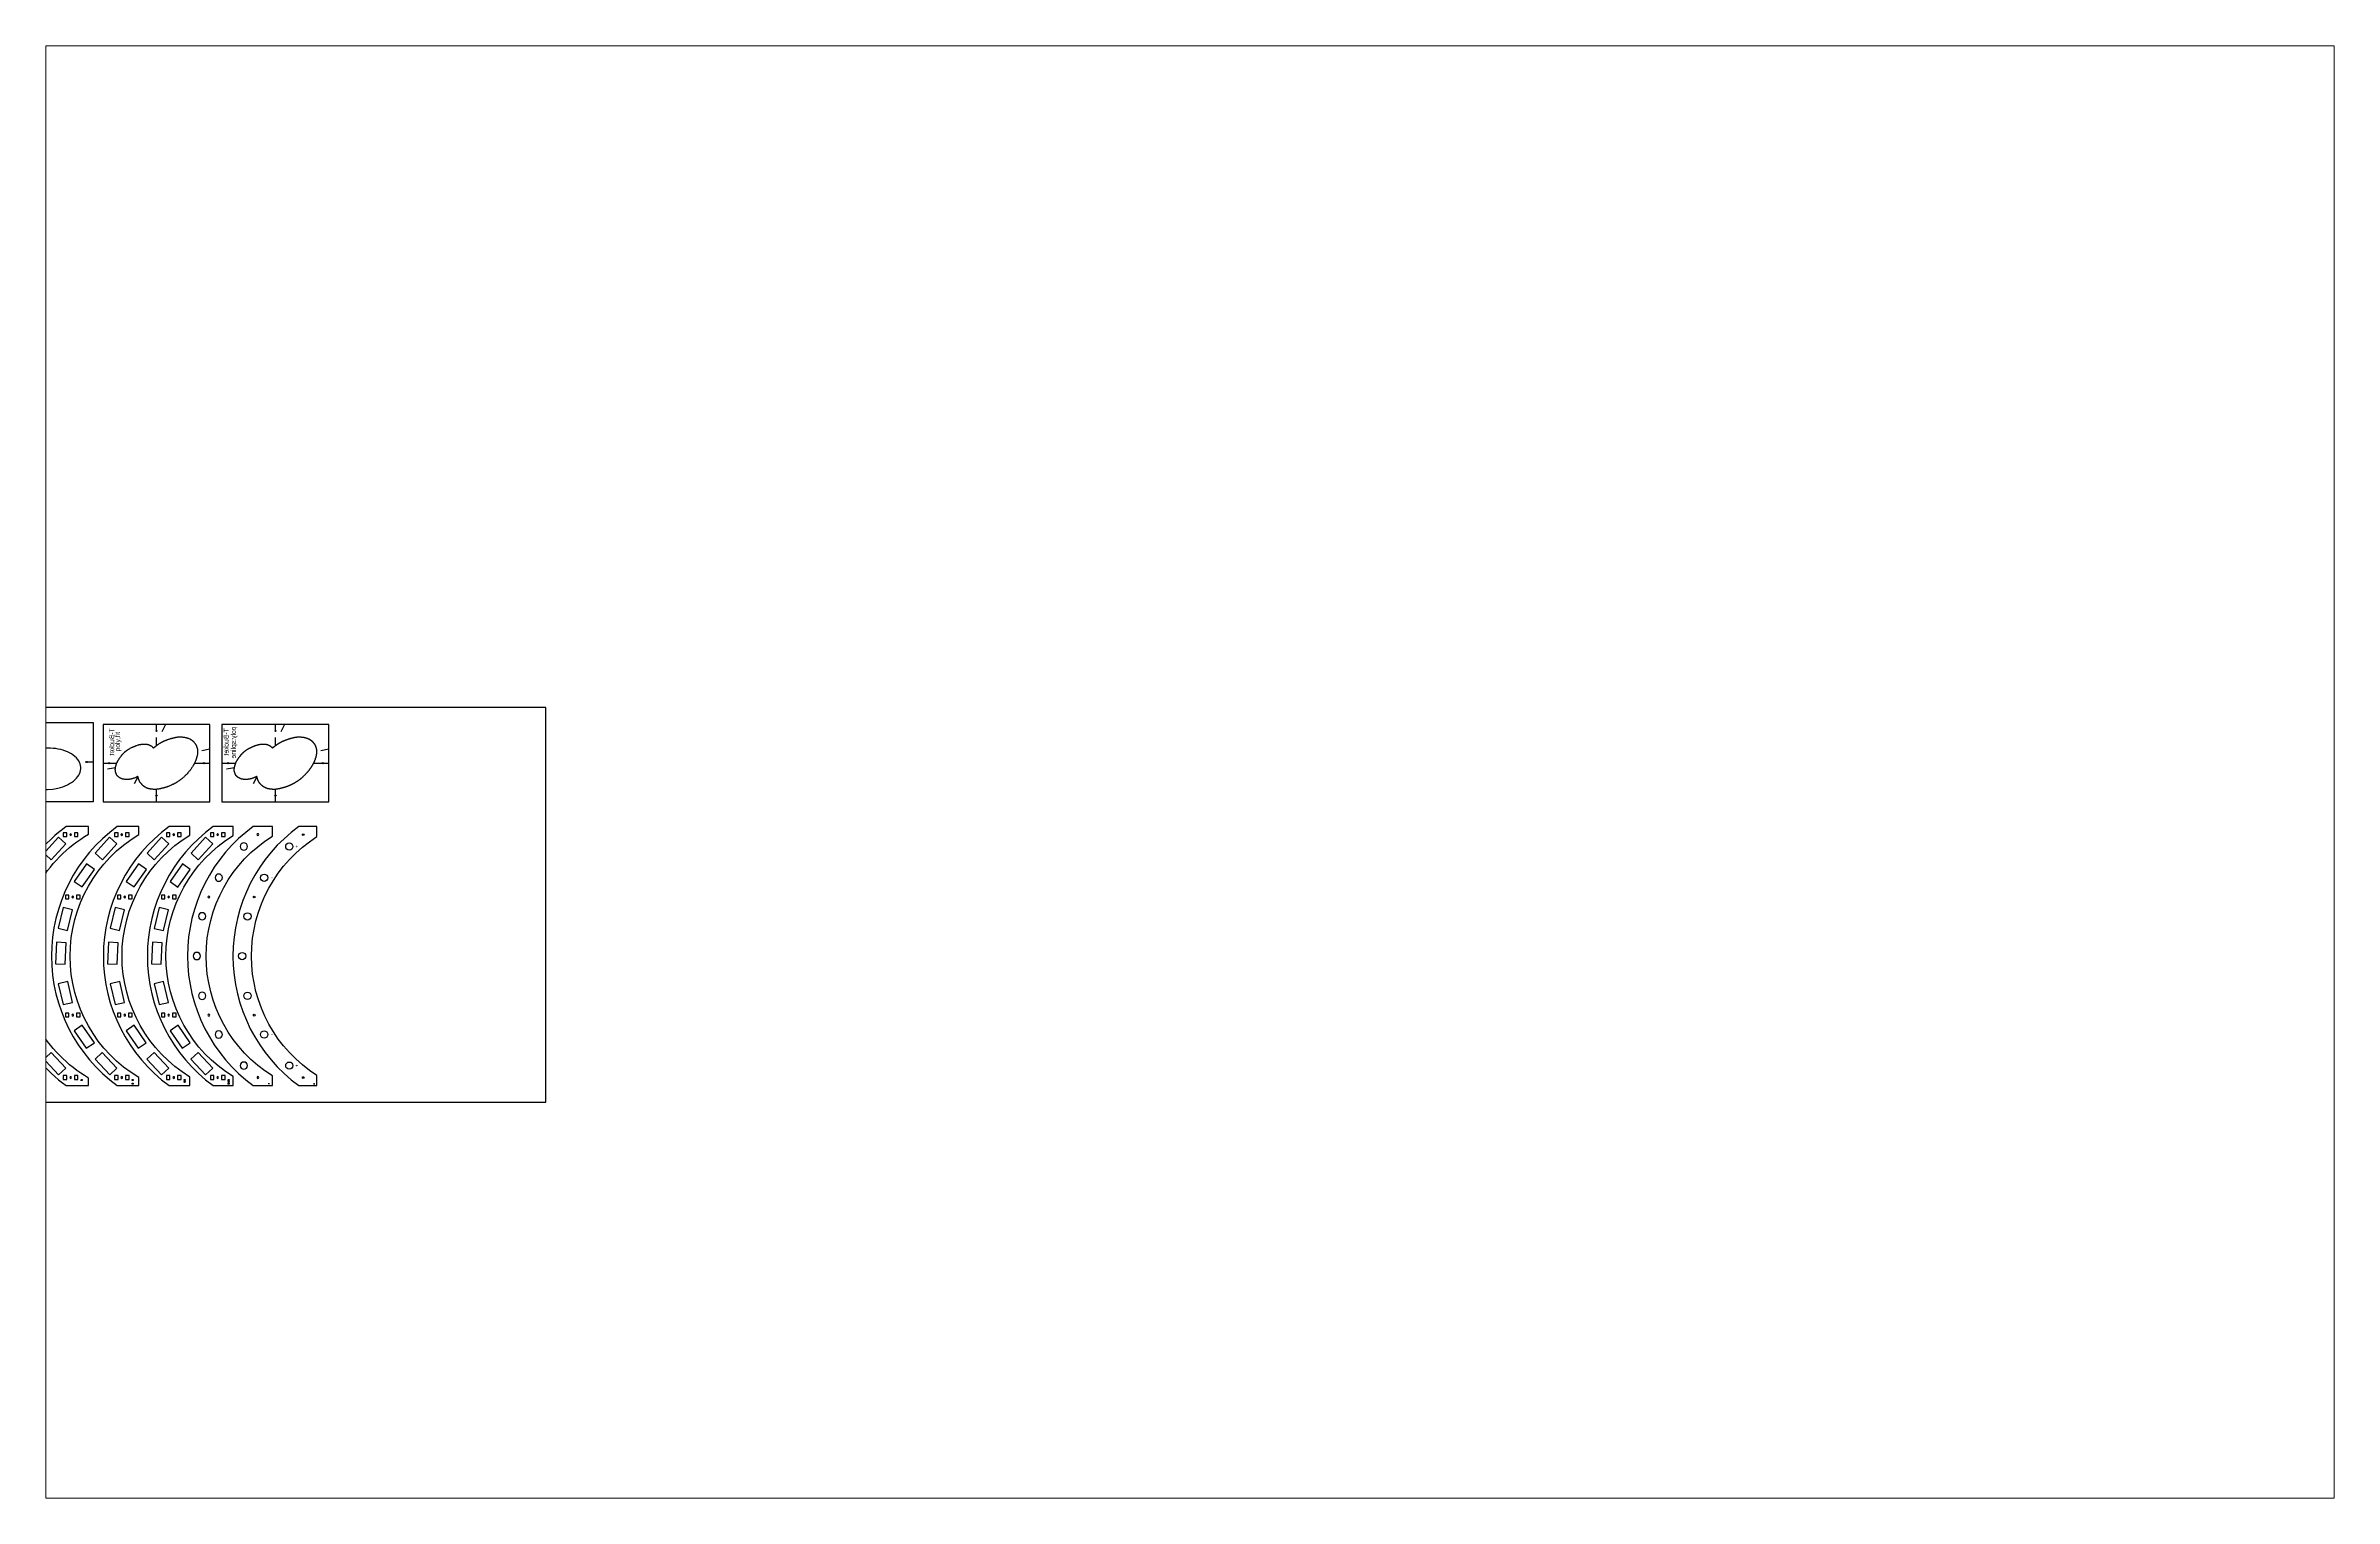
# Paper-space layout 'Sheet1' of a CAD drawing. Header units: millimetres. Extents: x 40 to 364, y 26 to 231.
# The model-space entities are those that its viewports show. They can reach past a viewport. Long polylines and large blocks are cut down to what shows.
import ezdxf
from ezdxf.enums import TextEntityAlignment as Align

# ---------------------------------------------------------------- set-up
doc = ezdxf.new("R2010")
doc.units = ezdxf.units.MM
doc.linetypes.add('DOTTED', pattern=[6.35, 0, -6.35])
doc.layers.get('0').update_dxf_attribs({"color": 5})
doc.layers.add('Holes', color=1, linetype='Continuous')
doc.layers.add('text', color=250, linetype='Continuous')
doc.layers.add('Lines', color=7, linetype='DOTTED', true_color=0x000000)
doc.layers.add('Notes', color=73, linetype='Continuous', plot=False)
doc.styles.add('BoldReverse', font='Arial_Bold.ttf')
doc.styles.get("Standard").update_dxf_attribs({"font": 'FreeSans.ttf'})

# ---------------------------------------------------------------- blocks, each defined once
blk = doc.blocks.new('Level 9')
blk.add_lwpolyline([(873.9, -1590.9, -0.508188), (1294.1, -1590.9), (1294.1, -1621.8), (1278.6, -1621.8, 0.552088), (889.5, -1621.8), (873.9, -1621.8)], format="xyb", close=True)
at = {"layer": 'Holes'}
for centre, radius in [((988.3, -1518.7), 1.4), ((1019.6, -1507.9), 5.9), ((1084, -1499.2), 5.9), ((1148.5, -1507.9), 5.9), ((1179.8, -1518.7), 1.4), ((956.9, -1534.8), 5.9), ((1211.2, -1534.8), 5.9), ((906.3, -1575.6), 5.9), ((1261.8, -1575.6), 5.9), ((887, -1598.2), 1.4), ((1281, -1598.3), 1.4)]:
    blk.add_circle(centre, radius, dxfattribs=at)
at = {"layer": 'text'}
for p, q in [((1292, -1615.9), (1290, -1615.9)), ((1291, -1614.9), (1291, -1616.9))]:
    blk.add_line(p, q, dxfattribs=at)
blk = doc.blocks.new('Level 10')
blk.add_lwpolyline([(630.1, -91.7, 0.508188), (209.9, -91.7), (209.9, -121.1), (226.3, -121.1, -0.547395), (613.7, -121.1), (630.1, -121.1)], format="xyb", close=True)
at = {"layer": 'Holes'}
for centre, radius in [((420, 0), 5.9), ((292.9, -35.6), 5.9), ((324.2, -19.5), 1.4), ((355.6, -8.6), 5.9), ((484.4, -8.6), 5.9), ((515.8, -19.5), 1.4), ((547.1, -35.6), 5.9), ((242.3, -76.4), 5.9), ((597.7, -76.4), 5.9), ((223, -99), 1.4), ((617, -99), 1.4)]:
    blk.add_circle(centre, radius, dxfattribs=at)
at = {"layer": 'text'}
for p, q in [((212, -116.7), (214, -116.7)), ((213, -115.7), (213, -117.7))]:
    blk.add_line(p, q, dxfattribs=at)
at = {"layer": 'text', "style": 'BoldReverse'}
for s, p in [('-', (292.9, -47.6)), ('-', (547.1, -47.6)), ('+', (242.3, -88.4)), ('+', (597.7, -88.4))]:
    blk.add_text(s, height=5, dxfattribs=at).set_placement(p, align=Align.MIDDLE_CENTER)
blk = doc.blocks.new('Square hole unit')
for points in [[(-3.05, 6.1), (-3.05, 11.9), (3.05, 11.9), (3.05, 6.1)], [(-3.05, -11.9), (-3.05, -6.1), (3.05, -6.1), (3.05, -11.9)]]:
    blk.add_lwpolyline(points, close=True)
blk.add_circle((0, 0), 1.4)
blk = doc.blocks.new('ovals-plate')
at = {"linetype": 'ByBlock'}
for p, q in [((0, 0), (128.7, 0)), ((0, -172.8), (0, 0)), ((128.7, 0), (128.7, -172.8)), ((128.7, -172.8), (0, -172.8))]:
    blk.add_line(p, q, dxfattribs=at)
at = {"layer": 'Holes', "linetype": 'ByBlock'}
for centre, start, end in [((63.7, -46.5), 239.9814, 349.8522), ((87.3, -94.5), 94.7471, 183.9086)]:
    blk.add_arc(centre, 0.64, start, end, dxfattribs=at)
for centre, major_axis, ratio, start_param, end_param in [((86.1, -57), (0, -37), 0.612882, 0.050852, 4.428249), ((53.4, -98.3), (2.3, -54.5), 0.612834, -3.512554, 1.614171)]:
    blk.add_ellipse(centre, major_axis=major_axis, ratio=ratio, start_param=start_param, end_param=end_param, dxfattribs=at)
at = {"layer": 'Lines'}
for p, q in [((64.4, -46.4), (64.4, 0)), ((0, -86.4), (20.5, -86.4)), ((99.8, -86.4), (128.7, -86.4)), ((64.4, -172.8), (64.4, -150.5))]:
    blk.add_line(p, q, dxfattribs=at)
at = {"layer": 'Lines', "ltscale": 0.5, "text_generation_flag": 2}
blk.add_text('ovals', height=8, dxfattribs=at).set_placement((31.4, -27.2), align=Align.MIDDLE_CENTER)
at = {"layer": 'text', "linetype": 'ByBlock', "text_generation_flag": 2}
blk.add_text('T-Bucket', height=8, rotation=360, dxfattribs=at).set_placement((35.2, -15.8), align=Align.MIDDLE_CENTER)
blk = doc.blocks.new('polyfit-block')
at = {"linetype": 'ByBlock'}
blk.add_lwpolyline([(-125.1, 0), (-125.1, -173.4), (0, -173.4), (0, 0)], close=True, dxfattribs=at)
at = {"layer": 'Holes'}
blk.add_lwpolyline([(-45.6, -153.4, -0.032404), (-45.6, -153.4, 0.02485), (-45.6, -153.4, 0.491027), (-45.8, -153.2, -0.108937), (-46.8, -153.3, -0.00044), (-47, -153.3, -0.030699), (-47, -153.3, -0.009596), (-47, -153.3, -0.015609), (-47, -153.3, -0.016207), (-47, -153.3, 0.022462), (-47.1, -153.3, 0.014358), (-47.1, -153.3, 0.004712), (-47.1, -153.3, 0.010776), (-47.2, -153.2, 0.007497), (-47.4, -153.2, 0.00354), (-47.6, -153.2, -0.001017), (-48.2, -153, -0.001908), (-50.8, -152.6, -0.006589), (-51.5, -152.4, -0.013739), (-52, -152.3, -0.005413), (-53.3, -151.9, -0.002568), (-54, -151.7, -0.0021), (-54.9, -151.4, -0.008746), (-56.3, -151, -0.006794), (-58, -150.3, -0.009951), (-59.6, -149.7, -0.009335), (-61.3, -148.9, -0.005452), (-63.2, -148, -0.007168), (-64.7, -147.2, -0.002147), (-65.4, -146.8, -0.004281), (-65.8, -146.6, -0.008687), (-66.4, -146.3, -0.002483), (-68.3, -145.1, -0.005712), (-70.8, -143.4, -0.007829), (-72.6, -142.2, -0.009081), (-73.9, -141.2, -0.006914), (-75.6, -139.9, -0.006283), (-76.9, -138.8, -0.005414), (-78.4, -137.5, -0.010288), (-80.8, -135.2, -0.007506), (-84, -132, -0.004189), (-86, -129.9, -0.00893), (-86.9, -128.8, -0.007112), (-88.5, -127, -0.008947), (-89.6, -125.6, -0.000491), (-89.8, -125.4, -0.001073), (-89.8, -125.3, -0.011548), (-90.6, -124.2, -0.006521), (-92, -122.2, -0.001334), (-92.5, -121.4, -0.006498), (-92.6, -121.2, -0.002269), (-92.6, -121.1, -0.000275), (-93.1, -120.4, -0.002815), (-95.3, -116.6, -0.006235), (-96.2, -114.9, -0.007894), (-96.5, -114.3, -0.002666), (-97.3, -112.8, -0.007929), (-98.8, -109.6, -0.010009), (-99.9, -107.1, -0.005768), (-100.6, -105.1, -0.010293), (-101, -104, -0.001574), (-101.4, -102.8, -0.002786), (-101.6, -102.1, -0.001047), (-101.9, -101.2, -0.002937), (-102, -100.8, -0.00364), (-102.1, -100.4, -0.002016), (-102.3, -99.7, -0.003452), (-102.8, -97.9, -0.002697), (-103.3, -95.6, -0.001173), (-103.5, -94.9, 0.001398), (-103.6, -94.3, 0.004265), (-103.7, -93.9, -0.002674), (-103.9, -93.3, -0.01312), (-104.3, -91.7, -0.011677), (-104.6, -89.8, -0.001015), (-104.7, -88.7, -0.001417), (-104.8, -87.9, -0.003571), (-104.9, -87.2, 0.010921), (-105, -86.9, 0.011249), (-105, -86.8, -0.008178), (-105, -86.7, -0.003889), (-105, -86.6, -0.004873), (-105.1, -86.5, -0.015857), (-105.1, -86.4, -0.003968), (-105.1, -86.2, -0.012012), (-105.1, -85.8, -0.004428), (-105.1, -84.8, -0.009557), (-105.1, -83.5, -0.007061), (-105, -81.8, -0.008391), (-104.8, -79.9, -0.008578), (-104.6, -78.1, -0.004917), (-104.3, -76.3, -0.010532), (-104.2, -75.5, -0.002099), (-104.1, -75.2, -0.00345), (-104.1, -75, -0.010576), (-104, -74.6, -0.005297), (-103.8, -73.8, -0.010445), (-103.5, -72.9, -0.007972), (-103.1, -71.8, -0.008061), (-102.6, -70.6, -0.01375), (-102.3, -70, -0.003988), (-102.2, -69.7, -0.013551), (-102.1, -69.6, -0.004749), (-102, -69.4, -0.005257), (-101.9, -69.2, -0.007628), (-101.9, -69.1, 0.012228), (-101.8, -69, 0.009015), (-101.8, -69, 0.015), (-101.8, -68.9, 0.00318), (-101.7, -68.9, 0.008983), (-101.7, -68.9, 0.009557), (-101.7, -68.9, 0.022942), (-101.7, -68.9, 0.027459), (-101.7, -68.9, -0.013389), (-101.7, -68.9, -0.012418), (-101.7, -68.9, -0.014691), (-101.7, -68.9, -0.0243), (-101.7, -68.9, -0.009339), (-101.7, -68.8, -0.008909), (-101.7, -68.8, -0.005919), (-101.7, -68.7, -0.008723), (-101.6, -68.6, -0.006364), (-101.4, -68.4, -0.001148), (-101.4, -68.3, 0.001205), (-101.4, -68.3, 0.00479), (-101.3, -68.1, 0.004283), (-101.2, -67.9, 0.010141), (-101.1, -67.8, 0.010683), (-101.1, -67.8, 0.012808), (-101.1, -67.7, 0.048352), (-101.1, -67.7, 0.001602), (-101.1, -67.7, 0.001374), (-101, -67.7, 0.007647), (-101, -67.7, -0.009568), (-101, -67.6, -0.046658), (-101, -67.6, -0.020923), (-101, -67.6, -0.007285), (-101, -67.6, -0.010502), (-101, -67.6, -0.007496), (-101, -67.6, -0.00586), (-101, -67.5, -0.012436), (-101, -67.5, -0.009022), (-100.9, -67.5, -0.008544), (-100.9, -67.4, -0.014254), (-100.8, -67.4, -0.001698), (-100.8, -67.3, 0.001488), (-100.8, -67.3, 0.000378), (-100.7, -67.3, 0.000401), (-100.7, -67.2, 0.014488), (-100.7, -67.2, 0.004622), (-100.6, -67.1, 0.00913), (-100.4, -66.9, 0.007969), (-100.3, -66.7, 0.004161), (-100.2, -66.5, -0.002742), (-100, -66.3, -0.004053), (-99.8, -66.1, -0.002178), (-99.5, -65.6, -0.018743), (-99.1, -65.1, -0.01008), (-98.2, -64.2, -0.008701), (-97.5, -63.5, -0.007922), (-96.7, -62.7, -0.008448), (-95.9, -62, -0.008778), (-95.1, -61.3, -0.011632), (-94.2, -60.6, -0.020441), (-93.6, -60.2, -0.004583), (-93.3, -60, -0.007304), (-93, -59.9, -0.004009), (-92.5, -59.6, -0.002664), (-91.8, -59.2, -0.004728), (-91, -58.8, -0.006884), (-90.4, -58.5, -0.010764), (-89.8, -58.3, -0.015745), (-89.4, -58.1, -0.00115), (-89, -58, -0.000734), (-88.4, -57.8, -0.002228), (-87.8, -57.6, 0.00616), (-87.5, -57.5, 0.010791), (-87.5, -57.5, 0.010138), (-87.4, -57.5, 0.005473), (-87.3, -57.5, 0.018932), (-87.3, -57.5, 0.009269), (-87.3, -57.4, 0.006498), (-87.3, -57.4, 0.015995), (-87.3, -57.4, -0.018773), (-87.3, -57.4, -0.019029), (-87.2, -57.4, -0.010768), (-87.2, -57.4, -0.007298), (-87.2, -57.4, -0.005893), (-87.2, -57.4, -0.011938), (-87.1, -57.4, -0.008762), (-87.1, -57.3, -0.007854), (-87, -57.3, -0.008338), (-86.9, -57.3, -0.005675), (-86.8, -57.3, -0.009709), (-86.8, -57.3, -0.001375), (-86.8, -57.3, 0.00048), (-86.7, -57.3, 0.00284), (-86.1, -57.1, 0.004905), (-85.8, -57.1, 0.012352), (-85.5, -57, 0.009739), (-85.1, -56.9, 0.001243), (-85, -56.9, 0.001139), (-85, -56.9, 0.008066), (-84.7, -56.8, 0.020039), (-84.6, -56.7, 0.015704), (-84.6, -56.7, 0.019272), (-84.6, -56.7, 0.021993), (-84.5, -56.7, 0.026686), (-84.5, -56.7, 0.029652), (-84.5, -56.7, 0.030805), (-84.5, -56.7, 0.026473), (-84.5, -56.6, 0.026809), (-84.5, -56.6, 0.015584), (-84.5, -56.6, 0.018109), (-84.5, -56.6, 0.005816), (-84.5, -56.5, 0.005771), (-84.5, -56.5, 0.004163), (-84.5, -56.5, 0.002207), (-84.4, -56.4, 0.011439), (-84.4, -56.3, 0.016492), (-84.4, -56.2, 0.012754), (-84.4, -56.2, 0.013593), (-84.4, -56.2, 0.012235), (-84.4, -56.1, 0.01341), (-84.4, -56.1, 0.012551), (-84.4, -56, 0.012722), (-84.4, -56, 0.009555), (-84.5, -56, 0.009234), (-84.5, -55.9, 0.007604), (-84.5, -55.9, 0.007055), (-84.5, -55.8, 0.008432), (-84.6, -55.7, 0.006169), (-84.6, -55.6, 0.002335), (-84.7, -55.5, -0.001696), (-84.7, -55.4, -0.004524), (-84.9, -55.1, -0.005835), (-85, -54.9, -0.009608), (-85, -54.8, -0.014171), (-85, -54.7, -0.00709), (-85.1, -54.6, -0.02338), (-85.1, -54.6, -0.017106), (-85.1, -54.6, 0.015932), (-85.1, -54.6, 0.006819), (-85.1, -54.6, 0.004479), (-85.1, -54.6, 0.025001), (-85.1, -54.5, 0.006904), (-85.1, -54.4, 0.008395), (-85.3, -54, -0.002932), (-85.7, -53, -0.00248), (-86.6, -50.8, -0.00428), (-87.1, -49.6, -0.01323), (-87.4, -48.7, -0.009092), (-87.7, -47.5, -0.008063), (-88, -46.4, -0.010102), (-88.2, -45.5, -0.00576), (-88.5, -44.3, -0.006682), (-88.6, -43.3, -0.002536), (-88.8, -42.5, -0.004076), (-88.8, -42, -0.006939), (-88.9, -41.7, -0.004029), (-88.9, -41, -0.014002), (-89, -40, -0.008581), (-89, -38.5, -0.007879), (-88.9, -37.2, -0.008217), (-88.9, -35.9, -0.007281), (-88.7, -34.4, -0.01078), (-88.6, -33.4, -0.004979), (-88.5, -32.8, -0.00644), (-88.5, -32.4, -0.010419), (-88.3, -31.9, -0.016885), (-88.3, -31.6, -0.014034), (-88.1, -31.2, -0.016532), (-88, -31, -0.00643), (-88, -30.9, 0.010827), (-88, -30.8, 0.010589), (-87.9, -30.7, 0.008606), (-87.9, -30.6, 0.009873), (-87.8, -30.4, 0.020229), (-87.8, -30.3, 0.000758), (-87.8, -30.3, 0.000661), (-87.8, -30.2, 0.001437), (-87.8, -30.1, -0.002061), (-87.7, -30.1, -0.017788), (-87.7, -30, -0.008556), (-87.7, -29.9, -0.008369), (-87.7, -29.9, -0.00934), (-87.7, -29.8, -0.009533), (-87.6, -29.7, -0.013092), (-87.6, -29.7, -0.005722), (-87.6, -29.6, -0.015008), (-87.6, -29.6, -0.002574), (-87.6, -29.6, -0.002169), (-87.5, -29.6, -0.003175), (-87.5, -29.5, 0.002966), (-87.5, -29.5, 0.013138), (-87.5, -29.5, 0.004831), (-87.5, -29.4, 0.008829), (-87.4, -29.3, 0.010477), (-87.4, -29.2, 0.005749), (-87.3, -29.1, -0.003764), (-87.2, -28.9, -0.001633), (-87.1, -28.7, -0.001839), (-87.1, -28.6, -0.014755), (-87, -28.5, -0.002881), (-86.8, -28, -0.008209), (-86.2, -26.9, -0.014351), (-85.8, -26.3, -0.003287), (-85.7, -26.2, -0.005424), (-85.6, -26.1, -0.012834), (-85.5, -26, -0.004813), (-85.1, -25.5, -0.00889), (-84.5, -24.7, -0.008918), (-83.8, -24, -0.004446), (-83.4, -23.6, -0.01115), (-83.2, -23.4, -0.005671), (-83.1, -23.3, -0.006617), (-83, -23.2, -0.013442), (-82.8, -23.1, -0.00562), (-82.3, -22.7, -0.006541), (-81.9, -22.4, -0.008407), (-81.5, -22.2, -0.009911), (-81.3, -22.1, -0.0415), (-81.2, -22, -0.005261), (-81.2, -22, -0.008159), (-81.2, -22, -0.003869), (-81.1, -22, 0.00597), (-81.1, -22, 0.023455), (-81.1, -22, 0.004104), (-81, -22, 0.009625), (-80.6, -21.8, -0.005166), (-79.9, -21.4, -0.002994), (-79.2, -21.1, -0.006001), (-78.9, -21, -0.013443), (-78.6, -20.9, -0.00941), (-78.3, -20.8, -0.008504), (-77.8, -20.6, -0.015887), (-77.6, -20.6, -0.0019), (-77.1, -20.5, 0.001307), (-76.4, -20.3, 0.00018), (-76, -20.3, 0.000572), (-75.9, -20.2, 0.013114), (-75.7, -20.2, 0.016479), (-75.5, -20.1, 0.002889), (-75.4, -20.1, 0.005327), (-75.4, -20.1, 0.005181), (-75.3, -20.1, -0.007778), (-75.3, -20, -0.010025), (-75.3, -20, -0.007423), (-75.2, -20, -0.007634), (-75.2, -20, -0.007581), (-75.2, -20, -0.007496), (-75.1, -20, -0.007562), (-75.1, -20, -0.007198), (-75, -20, -0.005963), (-75, -20, -0.008176), (-75, -20, -0.004653), (-74.9, -20, -0.014864), (-74.8, -20, -0.022082), (-74.8, -20, -0.000099), (-74.7, -20, -0.000061), (-74.6, -20, -0.000046), (-74.5, -20, 0.000056), (-74.5, -20, 0.016417), (-74.5, -20, 0.005128), (-74.3, -20, 0.010628), (-74, -20, 0.012161), (-73.7, -20, 0.000347), (-73.5, -20, -0.00024), (-73.2, -19.9, -0.000222), (-72.6, -19.9, -0.000958), (-72.5, -19.9, -0.018713), (-72.4, -19.9, -0.013603), (-72.3, -19.9, -0.004894), (-72.2, -19.9, -0.008446), (-72.2, -19.9, -0.008386), (-72.1, -19.9, -0.009009), (-72.1, -19.9, -0.01168), (-72, -19.9, -0.021466), (-72, -19.9, -0.004531), (-72, -19.9, 0.003828), (-71.9, -19.9, 0.000996), (-71.9, -20, 0.002314), (-71.9, -20, 0.016304), (-71.9, -20, 0.004852), (-71.8, -20, 0.010049), (-71.8, -20, 0.005383), (-71.6, -20, 0.008414), (-71.4, -20, 0.009531), (-71.3, -20, 0.00407), (-71.1, -20.1, -0.002742), (-70.9, -20.1, -0.00203), (-70.6, -20.1, -0.001704), (-70.4, -20.1, -0.015595), (-70, -20.2, -0.008798), (-69.5, -20.2, -0.008127), (-68.9, -20.4, -0.01502), (-68.6, -20.4, -0.00112), (-68.3, -20.5, 0.001198), (-68.1, -20.6, 0.000363), (-67.5, -20.8, 0.003726), (-67.5, -20.8, 0.005092), (-67.4, -20.8, -0.001268), (-67.2, -20.8, -0.002162), (-66.4, -21, -0.00453), (-66, -21.2, -0.010726), (-65.6, -21.3, -0.007592), (-65.1, -21.4, -0.001115), (-65, -21.5, 0.001032), (-64.9, -21.5, 0.003894), (-64.2, -21.8, 0.013915), (-63.9, -21.8, 0.001888), (-63.9, -21.8, -0.001512), (-63.9, -21.9, -0.005731), (-63.8, -21.9, -0.001621), (-63.4, -22, -0.012606), (-62.8, -22.2, -0.008449), (-61.9, -22.6, -0.005415), (-61.6, -22.7, -0.004277), (-61.2, -22.9, -0.015799), (-60.1, -23.4, -0.014966), (-58.9, -24.1, -0.00045), (-58.7, -24.2, -0.003748), (-58.7, -24.2, -0.004675), (-58.6, -24.3, 0.006945), (-58.5, -24.3, 0.004933), (-58.5, -24.3, 0.000236), (-57.7, -24.8, 0.005336), (-55.5, -26.1, -0.015925), (-54.8, -26.5, -0.003184), (-54.8, -26.5, -0.004246), (-54.7, -26.6, -0.008866), (-54.5, -26.8, -0.000953), (-52, -28.6, -0.000041), (-51, -29.3, -0.000248), (-50.9, -29.5, -0.001073), (-50.5, -29.7, -0.004596), (-50.4, -29.8, -0.00762), (-50.4, -29.8, -0.001306), (-50.1, -30.1, -0.003026), (-49.9, -30.3, 0.00551), (-49.8, -30.4, 0.009819), (-49.7, -30.4, -0.003491), (-49.4, -30.6, -0.00392), (-49.1, -30.9, -0.001823), (-48.5, -31.4, -0.014349), (-47.5, -32.2, -0.008149), (-46, -33.7, -0.005829), (-44.8, -34.9, -0.017005), (-44.5, -35.3, -0.000589), (-44.3, -35.6, -0.000824), (-44.1, -35.7, -0.004545), (-43.6, -36.4, 0.010878), (-43.3, -36.7, 0.005027), (-43, -37, -0.002343), (-42.4, -37.8, -0.000137), (-42.3, -37.9, -0.000694), (-42.3, -37.9, -0.013869), (-42.2, -38, -0.010363), (-42.2, -38, -0.010709), (-42.1, -38.1, -0.013473), (-42.1, -38.1, -0.01654), (-42.1, -38.1, -0.051776), (-42.1, -38.1, -0.002619), (-42.1, -38.2, 0.002305), (-42.1, -38.2, 0.000224), (-42.1, -38.2, 0.001398), (-42.1, -38.2, 0.047709), (-42.1, -38.2, 0.011587), (-42.1, -38.2, 0.008336), (-42.1, -38.2, 0.004372), (-42.1, -38.2, 0.010664), (-42.1, -38.2, 0.005662), (-42, -38.3, 0.009746), (-41.9, -38.4, 0.007669), (-41.9, -38.5, 0.002315), (-41.8, -38.5, -0.001754), (-41.8, -38.6, -0.008399), (-41.7, -38.7, -0.003768), (-41.5, -38.9, -0.012165), (-41.3, -39.3, -0.005006), (-40.7, -40.2, -0.004499), (-40.3, -40.9, -0.002782), (-39.6, -42, -0.007454), (-38.7, -43.4, -0.006581), (-37.8, -45.1, -0.008335), (-36.9, -46.9, -0.013743), (-36.4, -48.1, -0.000358), (-36.1, -48.9, -0.000566), (-35.8, -49.4, -0.000317), (-35.3, -50.8, -0.000312), (-34.7, -52.1, -0.003574), (-34.5, -52.8, -0.001968), (-34, -54, -0.01312), (-33.6, -55.1, -0.007833), (-33, -57.1, -0.008003), (-32.5, -58.7, -0.009663), (-32.2, -60.2, -0.005865), (-32, -61.4, -0.010609), (-31.8, -62.1, -0.005324), (-31.8, -62.5, -0.004528), (-31.7, -63, -0.011754), (-31.7, -63.8, -0.006411), (-31.6, -65.2, -0.010996), (-31.6, -67, -0.011068), (-31.6, -68.8, -0.005951), (-31.7, -70.2, -0.010879), (-31.8, -70.9, -0.004726), (-31.9, -71.5, -0.009087), (-31.9, -71.8, -0.008743), (-32, -72.1, -0.005607), (-32.1, -72.5, -0.013017), (-32.3, -73.4, -0.012633), (-32.6, -74.2, -0.00452), (-32.7, -74.6, -0.009957), (-32.8, -74.8, -0.007601), (-33, -75.3, -0.007179), (-33.2, -75.8, -0.000953), (-33.3, -76, -0.000658), (-33.4, -76.2, -0.005007), (-33.9, -77.1, -0.010564), (-34.1, -77.5, -0.008546), (-34.2, -77.6, -0.007608), (-34.3, -77.8, -0.009628), (-34.4, -77.9, -0.004538), (-34.6, -78.3, -0.011123), (-35.2, -79, -0.006516), (-36.3, -80.3, -0.002848), (-36.7, -80.7, -0.013181), (-36.8, -80.8, -0.022231), (-37, -81, 0.01868), (-37.2, -81.2, 0.002926), (-37.2, -81.3, 0.007828), (-37.3, -81.3, 0.025414), (-37.3, -81.3, 0.018624), (-37.3, -81.4, 0.025866), (-37.4, -81.4, 0.024585), (-37.4, -81.5, 0.028182), (-37.4, -81.5, 0.027545), (-37.4, -81.6, 0.026062), (-37.4, -81.6, 0.026108), (-37.4, -81.7, 0.020555), (-37.4, -81.7, 0.021589), (-37.4, -81.8, 0.014553), (-37.4, -81.9, 0.016273), (-37.4, -81.9, 0.009811), (-37.3, -82, 0.011622), (-37.3, -82.1, 0.006476), (-37.2, -82.2, 0.007269), (-37.2, -82.3, 0.004959), (-37.2, -82.4, 0.002793), (-37.1, -82.5, 0.007767), (-36.9, -82.8, 0.008434), (-36.7, -83.1, 0.0042), (-36.6, -83.2, 0.015054), (-36.6, -83.2, 0.001709), (-36.6, -83.3, -0.001906), (-36.6, -83.3, -0.002409), (-36.6, -83.3, -0.001479), (-36.5, -83.4, -0.014913), (-36.5, -83.4, -0.009309), (-36.4, -83.6, -0.004353), (-36.3, -83.7, 0.003398), (-36.2, -83.9, 0.002257), (-36.1, -84, 0.001974), (-36, -84.2, 0.013874), (-35.8, -84.4, 0.007648), (-35.6, -84.8, 0.006029), (-35.2, -85.3, 0.006734), (-34.8, -85.7, 0.00163), (-34.7, -85.9, -0.001415), (-34.6, -86, -0.005833), (-34.1, -86.6, -0.009082), (-33.7, -87.1, -0.006853), (-33.4, -87.5, -0.003433), (-32.9, -88.2, -0.001303), (-32.4, -88.9, -0.0016), (-32.1, -89.4, -0.0044), (-31.4, -90.5, -0.002842), (-30.3, -92.3, -0.002799), (-29.6, -93.3, -0.004653), (-29.2, -93.9, -0.005495), (-28.9, -94.4, -0.003285), (-28.5, -95.3, -0.004795), (-27.9, -96.3, -0.003666), (-27.3, -97.6, -0.005609), (-26.6, -98.9, -0.010746), (-26.3, -99.6, -0.003382), (-26.2, -100, -0.008236), (-26.1, -100.2, -0.008151), (-26.1, -100.3, 0.012079), (-26, -100.4, 0.006532), (-26, -100.4, 0.009846), (-26, -100.5, 0.007818), (-26, -100.5, 0.019914), (-26, -100.6, 0.011735), (-25.9, -100.6, -0.011267), (-25.9, -100.6, -0.010038), (-25.9, -100.6, -0.004914), (-25.9, -100.6, -0.017198), (-25.9, -100.7, -0.00551), (-25.8, -100.9, -0.002327), (-25.7, -101.2, -0.000986), (-25.4, -101.9, -0.001436), (-25, -102.9, -0.001836), (-24.7, -103.7, -0.004933), (-24.5, -104.1, -0.001848), (-24.1, -105.2, -0.005847), (-23.4, -107.4, -0.005726), (-22.7, -109.7, -0.001636), (-22.4, -110.4, -0.002295), (-22.3, -111, -0.005068), (-21.9, -112.5, -0.004933), (-21.5, -114, -0.002499), (-21.3, -114.6, -0.001488), (-21.1, -115.8, -0.004704), (-20.7, -117.4, -0.005479), (-20.4, -118.8, -0.008659), (-20.2, -120.1, -0.008768), (-20, -121.5, -0.00222), (-20, -121.8, -0.003365), (-20, -122.1, -0.012623), (-20, -122.5, -0.004231), (-19.9, -123.7, -0.010906), (-19.9, -125.6, -0.009014), (-20, -127.9, -0.007673), (-20.1, -129.4, -0.011027), (-20.2, -130.5, -0.009042), (-20.5, -132.3, -0.010371), (-20.8, -133.9, -0.000198), (-20.9, -134.3, -0.000976), (-20.9, -134.4, -0.001459), (-21.1, -135.1, -0.002069), (-21.2, -135.6, -0.005026), (-21.2, -135.7, -0.002518), (-21.3, -136, -0.013838), (-21.4, -136.3, -0.004056), (-21.7, -137.2, -0.009067), (-22.2, -138.6, -0.008661), (-22.8, -140.1, -0.006662), (-23.1, -140.8, -0.019913), (-23.2, -141.1, -0.00816), (-23.3, -141.3, -0.021586), (-23.4, -141.3, -0.003921), (-23.4, -141.4, 0.006722), (-23.4, -141.4, 0.010629), (-23.5, -141.4, 0.004489), (-23.6, -141.6, 0.004559), (-23.7, -141.8, -0.002521), (-23.9, -142.1, -0.004075), (-24.3, -142.8, -0.005467), (-24.6, -143.3, -0.008256), (-24.9, -143.7, -0.013759), (-25, -143.9, -0.001109), (-25.2, -144.1, -0.001487), (-25.3, -144.2, -0.00223), (-25.3, -144.3, 0.004452), (-25.4, -144.3, 0.011968), (-25.4, -144.3, 0.007858), (-25.4, -144.4, 0.008306), (-25.5, -144.4, 0.013816), (-25.5, -144.5, 0.006309), (-25.5, -144.5, 0.0116), (-25.5, -144.5, 0.012426), (-25.5, -144.5, 0.016225), (-25.5, -144.5, 0.049451), (-25.5, -144.5, -0.026046), (-25.5, -144.5, -0.026085), (-25.5, -144.5, -0.029938), (-25.5, -144.5, -0.02191), (-25.5, -144.6, -0.013548), (-25.5, -144.6, -0.004996), (-25.6, -144.6, -0.004112), (-25.6, -144.6, -0.011929), (-25.7, -144.7, -0.012503), (-25.7, -144.8, -0.000852), (-25.9, -145, 0.000411), (-26.1, -145.2, 0.00027), (-26.6, -145.8, 0.004232), (-26.6, -145.8, 0.01538), (-26.7, -145.9, -0.005792), (-26.7, -146, -0.002942), (-26.8, -146.1, -0.003822), (-26.9, -146.2, -0.017978), (-27, -146.2, -0.00523), (-27.2, -146.5, -0.009598), (-27.4, -146.7, -0.004662), (-27.9, -147.1, -0.010222), (-28.8, -147.9, -0.008491), (-29.9, -148.7, -0.004279), (-30.5, -149.2, -0.008161), (-30.9, -149.5, -0.006987), (-31.2, -149.7, -0.005193), (-31.7, -150, -0.008583), (-32.4, -150.4, -0.006294), (-33.2, -150.9, -0.008054), (-34.1, -151.3, -0.013769), (-34.5, -151.5, -0.007363), (-34.8, -151.6, -0.021225), (-34.8, -151.6, -0.014184), (-34.9, -151.6, -0.020627), (-35, -151.7, -0.008708), (-35.1, -151.7, 0.017135), (-35.1, -151.7, 0.011504), (-35.1, -151.7, 0.003897), (-35.1, -151.7, 0.01146), (-35.3, -151.7, 0.005794), (-35.6, -151.8, 0.003851), (-35.9, -151.9, -0.002519), (-36.4, -152.1, -0.003158), (-37.1, -152.3, -0.003745), (-37.7, -152.5, -0.010668), (-38.5, -152.7, -0.007633), (-39.5, -153, -0.001395), (-39.8, -153, -0.004592), (-39.9, -153, -0.008199), (-40, -153.1, -0.002783), (-40.4, -153.1, -0.010033), (-41.4, -153.2, -0.007318), (-42.7, -153.4, -0.002237), (-43.2, -153.4, -0.007088), (-43.4, -153.4, -0.007053), (-43.4, -153.4, -0.00022), (-44, -153.4, -0.008674), (-45.5, -153.4, -0.386786)], format="xyb", close=True, dxfattribs=at)
at = {"layer": 'Holes', "color": 7}
blk.add_lwpolyline([(-40.7, -152.6), (-40.7, -152.6)], dxfattribs=at)
at = {"layer": 'Holes', "linetype": 'ByBlock'}
for centre in [(-62.5, -10), (-115.1, -86.7), (-10, -86.7), (-62.5, -163.4)]:
    blk.add_circle(centre, 1, dxfattribs=at)
at = {"layer": 'text', "linetype": 'DOTTED'}
for p, q in [((-69.9, -20.2), (-73.9, 0)), ((-62.5, 0), (-62.5, -9)), ((-84.5, -56.7), (-125.1, -35.3)), ((-62.5, -11), (-62.5, -22.3)), ((-125.1, -86.7), (-116.1, -86.7)), ((-114.1, -86.7), (-105, -86.7)), ((0, -101.3), (-37.4, -81.6)), ((-34, -86.7), (-11, -86.7)), ((-9, -86.7), (0, -86.7)), ((-62.5, -148.3), (-62.5, -162.4)), ((-62.5, -164.4), (-62.5, -173.4)), ((-39.8, -173.4), (-43.7, -153.4))]:
    blk.add_line(p, q, dxfattribs=at)
at = {"layer": 'text', "linetype": 'ByBlock', "text_generation_flag": 2}
blk.add_text('T-Bucket', height=8, dxfattribs=at).set_placement((-27.9, -14.1), align=Align.MIDDLE_CENTER)
at = {"layer": 'text', "linetype": 'ByBlock'}
blk.add_text('poly,fit', height=8, dxfattribs=at).set_placement((-27.7, -23.5), align=Align.MIDDLE_CENTER)
blk = doc.blocks.new('spline-block')
at = {"linetype": 'ByBlock'}
blk.add_lwpolyline([(0, 0), (0, -173.4), (125.1, -173.4), (125.1, 0)], close=True, dxfattribs=at)
at = {"layer": 'Holes'}
blk.add_lwpolyline([(79.3, -153.4), (79.2, -153.4), (79.1, -153.4), (79, -153.4), (78.9, -153.4), (78.8, -153.3), (78.7, -153.3), (78.6, -153.3), (78.5, -153.3), (78.4, -153.3), (78.3, -153.3), (78.3, -153.3), (78.2, -153.3), (78.2, -153.3), (78.2, -153.3), (78.2, -153.3), (78.1, -153.3), (78.1, -153.3), (78.1, -153.3), (78.1, -153.3), (78.1, -153.3), (78.1, -153.3), (78.1, -153.3), (78.1, -153.3), (78.1, -153.3), (78.1, -153.3), (78.1, -153.3), (78.1, -153.3), (78.1, -153.3), (78.1, -153.3), (78, -153.3), (78, -153.3), (78, -153.3), (78, -153.3), (78, -153.3), (78, -153.3), (78, -153.3), (78, -153.3), (78, -153.2), (78, -153.2), (78, -153.2), (77.9, -153.2), (77.9, -153.2), (77.9, -153.2), (77.8, -153.2), (77.8, -153.2), (77.7, -153.2), (77.7, -153.2), (77.6, -153.2), (77.5, -153.2), (77.5, -153.1), (77.4, -153.1), (77.2, -153.1), (77.1, -153.1), (76.9, -153), (76.7, -153), (76.5, -153), (76.2, -152.9), (75.9, -152.9), (75.6, -152.8), (75.2, -152.7), (74.9, -152.7), (74.5, -152.6), (74.2, -152.5), (73.8, -152.4), (73.5, -152.4), (73.2, -152.3), (73, -152.2), (72.7, -152.2), (72.5, -152.1), (72.3, -152.1), (72, -152), (71.8, -151.9), (71.6, -151.9), (71.4, -151.8), (71.2, -151.7), (70.9, -151.7), (70.7, -151.6), (70.5, -151.5), (70.2, -151.4), (69.9, -151.3), (69.6, -151.2), (69.3, -151.1), (68.9, -151), (68.6, -150.9), (68.2, -150.7), (67.8, -150.6), (67.4, -150.4), (67, -150.3), (66.6, -150.1), (66.2, -149.9), (65.8, -149.8), (65.4, -149.6), (65, -149.4), (64.6, -149.2), (64.2, -149.1), (63.7, -148.9), (63.3, -148.7), (62.9, -148.5), (62.5, -148.3), (62.1, -148.1), (61.8, -147.9), (61.4, -147.7), (61.1, -147.6), (60.8, -147.4), (60.5, -147.3), (60.3, -147.1), (60.1, -147), (59.9, -146.9), (59.7, -146.8), (59.5, -146.7), (59.3, -146.6), (59.1, -146.4), (58.8, -146.3), (58.6, -146.1), (58.3, -146), (58, -145.8), (57.6, -145.6), (57.3, -145.3), (56.9, -145.1), (56.5, -144.8), (56, -144.5), (55.6, -144.2), (55.1, -143.9), (54.6, -143.6), (54.1, -143.2), (53.6, -142.9), (53.1, -142.6), (52.7, -142.2), (52.2, -141.9), (51.8, -141.6), (51.4, -141.3), (51, -141), (50.6, -140.7), (50.2, -140.4), (49.9, -140.1), (49.5, -139.8), (49.2, -139.5), (48.8, -139.2), (48.4, -138.9), (48, -138.6), (47.6, -138.2), (47.2, -137.8), (46.7, -137.4), (46.2, -136.9), (45.7, -136.4), (45.1, -135.9), (44.5, -135.3), (43.9, -134.7), (43.2, -134.1), (42.6, -133.5), (42.1, -132.9), (41.5, -132.4), (41, -131.8), (40.5, -131.3), (40.1, -130.9), (39.7, -130.4), (39.3, -130), (38.9, -129.6), (38.5, -129.2), (38.2, -128.8), (37.8, -128.4), (37.5, -128), (37.2, -127.6), (36.8, -127.2), (36.6, -126.9), (36.3, -126.6), (36.1, -126.3), (35.9, -126.1), (35.7, -125.9), (35.6, -125.7), (35.5, -125.6), (35.4, -125.4), (35.3, -125.3), (35.2, -125.2), (35.1, -125), (34.9, -124.8), (34.8, -124.6), (34.6, -124.3), (34.4, -124), (34.2, -123.7), (34, -123.4), (33.8, -123.1), (33.6, -122.8), (33.4, -122.5), (33.2, -122.3), (33.1, -122.1), (33, -121.9), (32.8, -121.7), (32.8, -121.6), (32.7, -121.5), (32.6, -121.4), (32.5, -121.2), (32.5, -121.1), (32.4, -121), (32.3, -120.9), (32.2, -120.7), (32.1, -120.5), (31.9, -120.2), (31.8, -119.9), (31.6, -119.6), (31.3, -119.1), (31, -118.6), (30.7, -118.1), (30.4, -117.5), (30.1, -117), (29.8, -116.4), (29.5, -115.9), (29.2, -115.4), (28.9, -114.9), (28.7, -114.5), (28.5, -114.2), (28.3, -113.8), (28.1, -113.4), (27.9, -113), (27.7, -112.6), (27.5, -112.1), (27.3, -111.6), (27, -111), (26.8, -110.5), (26.5, -109.8), (26.2, -109.2), (26, -108.6), (25.7, -108), (25.5, -107.5), (25.2, -106.9), (25, -106.5), (24.9, -106), (24.7, -105.6), (24.6, -105.2), (24.4, -104.9), (24.3, -104.5), (24.2, -104.2), (24.1, -103.9), (24, -103.6), (23.9, -103.4), (23.8, -103.1), (23.7, -102.9), (23.7, -102.6), (23.6, -102.4), (23.5, -102.2), (23.5, -102), (23.4, -101.8), (23.3, -101.6), (23.3, -101.5), (23.2, -101.3), (23.2, -101.1), (23.2, -101), (23.1, -100.8), (23.1, -100.7), (23, -100.5), (23, -100.3), (22.9, -100.2), (22.9, -100), (22.8, -99.7), (22.7, -99.5), (22.7, -99.1), (22.6, -98.8), (22.5, -98.4), (22.4, -98), (22.3, -97.6), (22.2, -97.2), (22.1, -96.8), (22, -96.4), (21.9, -96.1), (21.8, -95.7), (21.7, -95.5), (21.7, -95.2), (21.6, -95), (21.6, -94.8), (21.5, -94.7), (21.5, -94.5), (21.5, -94.4), (21.4, -94.2), (21.4, -94.1), (21.3, -93.9), (21.3, -93.8), (21.3, -93.6), (21.2, -93.4), (21.2, -93.1), (21.1, -92.9), (21.1, -92.6), (21, -92.2), (20.9, -91.9), (20.8, -91.5), (20.8, -91.1), (20.7, -90.8), (20.6, -90.4), (20.6, -90.1), (20.5, -89.7), (20.5, -89.4), (20.4, -89.2), (20.4, -88.9), (20.4, -88.7), (20.3, -88.4), (20.3, -88.2), (20.3, -88.1), (20.2, -87.9), (20.2, -87.7), (20.2, -87.6), (20.2, -87.4), (20.2, -87.3), (20.2, -87.2), (20.1, -87.1), (20.1, -87), (20.1, -87), (20.1, -86.9), (20.1, -86.9), (20.1, -86.8), (20.1, -86.8), (20.1, -86.7), (20.1, -86.7), (20.1, -86.7), (20.1, -86.6), (20.1, -86.6), (20.1, -86.6), (20, -86.6), (20, -86.5), (20, -86.5), (20, -86.5), (20, -86.4), (20, -86.4), (20, -86.4), (20, -86.3), (20, -86.3), (20, -86.2), (20, -86.2), (20, -86.1), (20, -86), (20, -85.9), (20, -85.7), (20, -85.6), (20, -85.4), (20, -85.2), (20, -85), (20, -84.8), (20, -84.5), (20, -84.2), (20, -83.9), (20, -83.6), (20.1, -83.2), (20.1, -82.8), (20.1, -82.4), (20.1, -82), (20.2, -81.6), (20.2, -81.2), (20.2, -80.7), (20.3, -80.3), (20.3, -79.9), (20.4, -79.4), (20.4, -79), (20.5, -78.6), (20.5, -78.2), (20.6, -77.8), (20.6, -77.4), (20.7, -77.1), (20.7, -76.8), (20.8, -76.5), (20.8, -76.2), (20.8, -76), (20.9, -75.8), (20.9, -75.6), (20.9, -75.5), (20.9, -75.3), (21, -75.2), (21, -75.1), (21, -75), (21, -74.9), (21.1, -74.8), (21.1, -74.7), (21.1, -74.6), (21.2, -74.5), (21.2, -74.3), (21.2, -74.2), (21.3, -74), (21.3, -73.8), (21.4, -73.6), (21.5, -73.4), (21.5, -73.2), (21.6, -73), (21.7, -72.7), (21.8, -72.5), (21.9, -72.2), (22, -72), (22, -71.8), (22.1, -71.5), (22.2, -71.3), (22.3, -71.1), (22.4, -70.9), (22.5, -70.7), (22.5, -70.5), (22.6, -70.3), (22.7, -70.2), (22.7, -70.1), (22.8, -70), (22.8, -69.9), (22.9, -69.8), (22.9, -69.7), (22.9, -69.7), (22.9, -69.6), (23, -69.6), (23, -69.5), (23, -69.5), (23, -69.4), (23.1, -69.4), (23.1, -69.4), (23.1, -69.3), (23.1, -69.3), (23.2, -69.3), (23.2, -69.2), (23.2, -69.2), (23.2, -69.2), (23.2, -69.1), (23.2, -69.1), (23.2, -69.1), (23.3, -69.1), (23.3, -69.1), (23.3, -69), (23.3, -69), (23.3, -69), (23.3, -69), (23.3, -69), (23.3, -69), (23.3, -69), (23.3, -68.9), (23.3, -68.9), (23.3, -68.9), (23.3, -68.9), (23.3, -68.9), (23.3, -68.9), (23.3, -68.9), (23.3, -68.9), (23.3, -68.9), (23.3, -68.9), (23.3, -68.9), (23.3, -68.9), (23.3, -68.9), (23.3, -68.9), (23.3, -68.9), (23.3, -68.9), (23.4, -68.9), (23.4, -68.9), (23.4, -68.9), (23.4, -68.9), (23.4, -68.9), (23.4, -68.9), (23.4, -68.9), (23.4, -68.9), (23.4, -68.9), (23.4, -68.9), (23.4, -68.9), (23.4, -68.9), (23.4, -68.9), (23.4, -68.9), (23.4, -68.9), (23.4, -68.9), (23.4, -68.9), (23.4, -68.9), (23.4, -68.9), (23.4, -68.9), (23.4, -68.8), (23.4, -68.8), (23.4, -68.8), (23.4, -68.8), (23.4, -68.8), (23.4, -68.8), (23.4, -68.8), (23.4, -68.8), (23.4, -68.8), (23.4, -68.8), (23.4, -68.7), (23.4, -68.7), (23.5, -68.7), (23.5, -68.6), (23.5, -68.6), (23.5, -68.6), (23.6, -68.5), (23.6, -68.5), (23.6, -68.5), (23.6, -68.4), (23.6, -68.4), (23.7, -68.4), (23.7, -68.3), (23.7, -68.3), (23.7, -68.3), (23.7, -68.3), (23.7, -68.3), (23.7, -68.2), (23.7, -68.2), (23.8, -68.2), (23.8, -68.2), (23.8, -68.1), (23.8, -68.1), (23.8, -68.1), (23.9, -68), (23.9, -68), (23.9, -68), (23.9, -67.9), (23.9, -67.9), (24, -67.9), (24, -67.8), (24, -67.8), (24, -67.8), (24, -67.8), (24, -67.8), (24, -67.8), (24, -67.7), (24, -67.7), (24, -67.7), (24, -67.7), (24, -67.7), (24, -67.7), (24, -67.7), (24, -67.7), (24, -67.7), (24, -67.7), (24, -67.7), (24, -67.7), (24, -67.7), (24, -67.7), (24, -67.7), (24, -67.7), (24, -67.7), (24, -67.7), (24.1, -67.7), (24.1, -67.7), (24.1, -67.7), (24.1, -67.6), (24.1, -67.6), (24.1, -67.6), (24.1, -67.6), (24.1, -67.6), (24.1, -67.6), (24.1, -67.6), (24.1, -67.6), (24.1, -67.6), (24.1, -67.6), (24.1, -67.6), (24.1, -67.6), (24.1, -67.6), (24.1, -67.6), (24.1, -67.6), (24.1, -67.6), (24.1, -67.6), (24.1, -67.6), (24.1, -67.6), (24.1, -67.6), (24.1, -67.6), (24.1, -67.5), (24.1, -67.5), (24.1, -67.5), (24.1, -67.5), (24.1, -67.5), (24.1, -67.5), (24.1, -67.5), (24.1, -67.5), (24.1, -67.5), (24.2, -67.5), (24.2, -67.5), (24.2, -67.5), (24.2, -67.4), (24.2, -67.4), (24.2, -67.4), (24.2, -67.4), (24.2, -67.4), (24.2, -67.4), (24.2, -67.4), (24.2, -67.4), (24.3, -67.4), (24.3, -67.4), (24.3, -67.3), (24.3, -67.3), (24.3, -67.3), (24.3, -67.3), (24.3, -67.3), (24.3, -67.3), (24.3, -67.3), (24.3, -67.3), (24.3, -67.3), (24.4, -67.3), (24.4, -67.3), (24.4, -67.2), (24.4, -67.2), (24.4, -67.2), (24.4, -67.2), (24.4, -67.2), (24.4, -67.2), (24.4, -67.2), (24.5, -67.1), (24.5, -67.1), (24.5, -67.1), (24.5, -67.1), (24.5, -67), (24.6, -67), (24.6, -67), (24.6, -66.9), (24.7, -66.9), (24.7, -66.8), (24.7, -66.8), (24.8, -66.7), (24.8, -66.7), (24.9, -66.6), (24.9, -66.6), (24.9, -66.5), (25, -66.5), (25, -66.4), (25, -66.4), (25.1, -66.3), (25.1, -66.2), (25.2, -66.2), (25.2, -66.1), (25.3, -66), (25.4, -65.9), (25.4, -65.8), (25.5, -65.7), (25.6, -65.6), (25.7, -65.5), (25.8, -65.3), (26, -65.2), (26.1, -65), (26.3, -64.9), (26.4, -64.7), (26.6, -64.5), (26.8, -64.3), (26.9, -64.1), (27.1, -64), (27.3, -63.8), (27.5, -63.6), (27.7, -63.4), (27.9, -63.2), (28, -63), (28.2, -62.8), (28.4, -62.7), (28.6, -62.5), (28.8, -62.3), (29, -62.1), (29.2, -62), (29.4, -61.8), (29.6, -61.6), (29.8, -61.5), (30, -61.3), (30.2, -61.2), (30.4, -61), (30.6, -60.9), (30.7, -60.8), (30.9, -60.6), (31.1, -60.5), (31.2, -60.4), (31.3, -60.3), (31.5, -60.3), (31.6, -60.2), (31.7, -60.1), (31.8, -60), (31.9, -60), (32, -59.9), (32.1, -59.9), (32.2, -59.8), (32.3, -59.7), (32.5, -59.7), (32.6, -59.6), (32.7, -59.5), (32.9, -59.4), (33.1, -59.4), (33.2, -59.3), (33.4, -59.2), (33.5, -59.1), (33.7, -59), (33.9, -59), (34, -58.9), (34.2, -58.8), (34.4, -58.7), (34.5, -58.6), (34.7, -58.6), (34.8, -58.5), (35, -58.5), (35.1, -58.4), (35.2, -58.3), (35.4, -58.3), (35.5, -58.2), (35.6, -58.2), (35.7, -58.2), (35.8, -58.1), (36, -58.1), (36.1, -58), (36.2, -58), (36.3, -57.9), (36.5, -57.9), (36.6, -57.9), (36.7, -57.8), (36.8, -57.8), (36.9, -57.8), (37, -57.7), (37.1, -57.7), (37.2, -57.7), (37.3, -57.6), (37.4, -57.6), (37.5, -57.6), (37.5, -57.6), (37.6, -57.5), (37.6, -57.5), (37.6, -57.5), (37.7, -57.5), (37.7, -57.5), (37.7, -57.5), (37.7, -57.5), (37.7, -57.5), (37.7, -57.5), (37.8, -57.5), (37.8, -57.5), (37.8, -57.5), (37.8, -57.5), (37.8, -57.5), (37.8, -57.5), (37.8, -57.5), (37.8, -57.4), (37.8, -57.4), (37.8, -57.4), (37.8, -57.4), (37.8, -57.4), (37.8, -57.4), (37.8, -57.4), (37.8, -57.4), (37.8, -57.4), (37.8, -57.4), (37.8, -57.4), (37.8, -57.4), (37.8, -57.4), (37.8, -57.4), (37.8, -57.4), (37.8, -57.4), (37.9, -57.4), (37.9, -57.4), (37.9, -57.4), (37.9, -57.4), (37.9, -57.4), (37.9, -57.4), (37.9, -57.4), (37.9, -57.4), (37.9, -57.4), (37.9, -57.4), (37.9, -57.4), (37.9, -57.4), (37.9, -57.4), (37.9, -57.4), (37.9, -57.4), (38, -57.4), (38, -57.4), (38, -57.4), (38, -57.4), (38, -57.4), (38, -57.3), (38, -57.3), (38, -57.3), (38.1, -57.3), (38.1, -57.3), (38.1, -57.3), (38.1, -57.3), (38.1, -57.3), (38.1, -57.3), (38.2, -57.3), (38.2, -57.3), (38.2, -57.3), (38.2, -57.3), (38.2, -57.3), (38.2, -57.3), (38.3, -57.3), (38.3, -57.3), (38.3, -57.3), (38.3, -57.3), (38.3, -57.3), (38.3, -57.3), (38.3, -57.3), (38.4, -57.3), (38.4, -57.3), (38.4, -57.2), (38.5, -57.2), (38.5, -57.2), (38.6, -57.2), (38.7, -57.2), (38.8, -57.2), (38.9, -57.2), (39, -57.1), (39.1, -57.1), (39.2, -57.1), (39.3, -57.1), (39.4, -57), (39.5, -57), (39.6, -57), (39.7, -57), (39.7, -57), (39.8, -56.9), (39.9, -56.9), (39.9, -56.9), (40, -56.9), (40, -56.9), (40, -56.9), (40.1, -56.9), (40.1, -56.9), (40.1, -56.9), (40.2, -56.9), (40.2, -56.8), (40.2, -56.8), (40.2, -56.8), (40.3, -56.8), (40.3, -56.8), (40.4, -56.8), (40.4, -56.8), (40.4, -56.8), (40.4, -56.8), (40.5, -56.7), (40.5, -56.7), (40.5, -56.7), (40.5, -56.7), (40.5, -56.7), (40.5, -56.7), (40.5, -56.7), (40.5, -56.7), (40.5, -56.7), (40.5, -56.7), (40.5, -56.7), (40.5, -56.7), (40.6, -56.7), (40.6, -56.7), (40.6, -56.7), (40.6, -56.7), (40.6, -56.7), (40.6, -56.7), (40.6, -56.7), (40.6, -56.7), (40.6, -56.7), (40.6, -56.7), (40.6, -56.7), (40.6, -56.7), (40.6, -56.6), (40.6, -56.6), (40.6, -56.6), (40.6, -56.6), (40.6, -56.6), (40.6, -56.6), (40.6, -56.6), (40.6, -56.6), (40.6, -56.6), (40.6, -56.6), (40.6, -56.6), (40.6, -56.6), (40.6, -56.6), (40.6, -56.6), (40.6, -56.6), (40.6, -56.6), (40.6, -56.6), (40.6, -56.5), (40.6, -56.5), (40.6, -56.5), (40.6, -56.5), (40.6, -56.5), (40.6, -56.5), (40.6, -56.5), (40.6, -56.5), (40.6, -56.5), (40.6, -56.4), (40.6, -56.4), (40.6, -56.4), (40.7, -56.4), (40.7, -56.4), (40.7, -56.4), (40.7, -56.4), (40.7, -56.3), (40.7, -56.3), (40.7, -56.3), (40.7, -56.3), (40.7, -56.3), (40.7, -56.2), (40.7, -56.2), (40.7, -56.2), (40.7, -56.2), (40.7, -56.2), (40.7, -56.2), (40.7, -56.2), (40.7, -56.2), (40.7, -56.2), (40.7, -56.1), (40.7, -56.1), (40.7, -56.1), (40.7, -56.1), (40.7, -56.1), (40.7, -56.1), (40.7, -56.1), (40.7, -56.1), (40.7, -56.1), (40.7, -56.1), (40.7, -56.1), (40.7, -56), (40.7, -56), (40.7, -56), (40.7, -56), (40.6, -56), (40.6, -56), (40.6, -56), (40.6, -56), (40.6, -56), (40.6, -56), (40.6, -55.9), (40.6, -55.9), (40.6, -55.9), (40.6, -55.9), (40.6, -55.9), (40.6, -55.9), (40.6, -55.9), (40.6, -55.9), (40.6, -55.8), (40.6, -55.8), (40.6, -55.8), (40.6, -55.8), (40.6, -55.8), (40.5, -55.7), (40.5, -55.7), (40.5, -55.7), (40.5, -55.7), (40.5, -55.6), (40.5, -55.6), (40.5, -55.6), (40.5, -55.5), (40.4, -55.5), (40.4, -55.5), (40.4, -55.5), (40.4, -55.4), (40.4, -55.4), (40.4, -55.4), (40.4, -55.3), (40.3, -55.3), (40.3, -55.2), (40.3, -55.2), (40.3, -55.1), (40.2, -55.1), (40.2, -55), (40.2, -55), (40.2, -54.9), (40.1, -54.9), (40.1, -54.8), (40.1, -54.8), (40.1, -54.8), (40.1, -54.7), (40.1, -54.7), (40.1, -54.7), (40.1, -54.7), (40.1, -54.7), (40.1, -54.7), (40.1, -54.7), (40, -54.6), (40, -54.6), (40, -54.6), (40, -54.6), (40, -54.6), (40, -54.6), (40, -54.6), (40, -54.6), (40, -54.6), (40, -54.6), (40, -54.6), (40, -54.6), (40, -54.6), (40, -54.6), (40, -54.6), (40, -54.6), (40, -54.6), (40, -54.6), (40, -54.5), (40, -54.5), (40, -54.5), (40, -54.5), (40, -54.5), (40, -54.5), (40, -54.4), (40, -54.4), (39.9, -54.3), (39.9, -54.2), (39.9, -54.1), (39.8, -54), (39.8, -53.9), (39.7, -53.7), (39.6, -53.6), (39.5, -53.3), (39.4, -53.1), (39.3, -52.8), (39.2, -52.5), (39.1, -52.2), (38.9, -51.9), (38.8, -51.5), (38.6, -51.1), (38.5, -50.8), (38.4, -50.4), (38.2, -50), (38.1, -49.7), (38, -49.3), (37.9, -49), (37.8, -48.7), (37.7, -48.5), (37.6, -48.2), (37.5, -47.9), (37.4, -47.7), (37.4, -47.4), (37.3, -47.2), (37.2, -46.9), (37.2, -46.6), (37.1, -46.4), (37, -46.1), (37, -45.9), (36.9, -45.6), (36.8, -45.3), (36.8, -45.1), (36.7, -44.8), (36.7, -44.5), (36.6, -44.3), (36.6, -44), (36.6, -43.8), (36.5, -43.6), (36.5, -43.3), (36.4, -43.1), (36.4, -43), (36.4, -42.8), (36.4, -42.6), (36.3, -42.5), (36.3, -42.3), (36.3, -42.2), (36.3, -42), (36.3, -41.9), (36.3, -41.7), (36.2, -41.6), (36.2, -41.4), (36.2, -41.3), (36.2, -41.1), (36.2, -40.9), (36.2, -40.7), (36.2, -40.4), (36.2, -40.2), (36.2, -39.9), (36.1, -39.6), (36.1, -39.3), (36.1, -39), (36.1, -38.7), (36.1, -38.4), (36.1, -38), (36.2, -37.7), (36.2, -37.4), (36.2, -37.1), (36.2, -36.7), (36.2, -36.4), (36.2, -36.1), (36.3, -35.8), (36.3, -35.5), (36.3, -35.2), (36.3, -34.9), (36.4, -34.6), (36.4, -34.3), (36.4, -34), (36.4, -33.8), (36.5, -33.6), (36.5, -33.4), (36.5, -33.2), (36.5, -33), (36.6, -32.9), (36.6, -32.8), (36.6, -32.6), (36.6, -32.5), (36.7, -32.4), (36.7, -32.3), (36.7, -32.2), (36.7, -32.1), (36.8, -32), (36.8, -31.9), (36.8, -31.8), (36.8, -31.7), (36.9, -31.6), (36.9, -31.5), (36.9, -31.4), (36.9, -31.3), (37, -31.3), (37, -31.2), (37, -31.1), (37, -31.1), (37, -31), (37.1, -31), (37.1, -30.9), (37.1, -30.9), (37.1, -30.9), (37.1, -30.9), (37.1, -30.8), (37.1, -30.8), (37.1, -30.8), (37.1, -30.8), (37.2, -30.7), (37.2, -30.7), (37.2, -30.7), (37.2, -30.7), (37.2, -30.6), (37.2, -30.6), (37.2, -30.6), (37.2, -30.5), (37.2, -30.5), (37.3, -30.5), (37.3, -30.4), (37.3, -30.4), (37.3, -30.4), (37.3, -30.4), (37.3, -30.3), (37.3, -30.3), (37.3, -30.3), (37.3, -30.3), (37.3, -30.3), (37.3, -30.2), (37.3, -30.2), (37.3, -30.2), (37.3, -30.2), (37.3, -30.2), (37.3, -30.2), (37.3, -30.1), (37.3, -30.1), (37.3, -30.1), (37.3, -30.1), (37.3, -30.1), (37.4, -30.1), (37.4, -30), (37.4, -30), (37.4, -30), (37.4, -30), (37.4, -30), (37.4, -30), (37.4, -29.9), (37.4, -29.9), (37.4, -29.9), (37.4, -29.9), (37.4, -29.9), (37.4, -29.9), (37.4, -29.8), (37.4, -29.8), (37.4, -29.8), (37.4, -29.8), (37.4, -29.8), (37.5, -29.8), (37.5, -29.7), (37.5, -29.7), (37.5, -29.7), (37.5, -29.7), (37.5, -29.7), (37.5, -29.7), (37.5, -29.7), (37.5, -29.7), (37.5, -29.6), (37.5, -29.6), (37.5, -29.6), (37.5, -29.6), (37.5, -29.6), (37.5, -29.6), (37.5, -29.6), (37.5, -29.6), (37.5, -29.6), (37.5, -29.6), (37.5, -29.6), (37.5, -29.6), (37.5, -29.6), (37.6, -29.6), (37.6, -29.6), (37.6, -29.6), (37.6, -29.6), (37.6, -29.5), (37.6, -29.5), (37.6, -29.5), (37.6, -29.5), (37.6, -29.5), (37.6, -29.5), (37.6, -29.5), (37.6, -29.5), (37.6, -29.5), (37.6, -29.5), (37.6, -29.4), (37.6, -29.4), (37.6, -29.4), (37.7, -29.4), (37.7, -29.4), (37.7, -29.3), (37.7, -29.3), (37.7, -29.3), (37.7, -29.2), (37.7, -29.2), (37.8, -29.2), (37.8, -29.1), (37.8, -29.1), (37.8, -29.1), (37.8, -29), (37.8, -29), (37.9, -29), (37.9, -28.9), (37.9, -28.9), (37.9, -28.8), (37.9, -28.8), (37.9, -28.8), (38, -28.7), (38, -28.7), (38, -28.6), (38, -28.6), (38.1, -28.5), (38.1, -28.5), (38.1, -28.4), (38.2, -28.3), (38.2, -28.2), (38.3, -28.1), (38.3, -28), (38.4, -27.9), (38.5, -27.8), (38.6, -27.6), (38.7, -27.4), (38.8, -27.3), (38.9, -27.1), (39, -26.9), (39.1, -26.8), (39.1, -26.7), (39.2, -26.5), (39.3, -26.4), (39.3, -26.4), (39.4, -26.3), (39.4, -26.2), (39.4, -26.2), (39.5, -26.1), (39.5, -26.1), (39.5, -26), (39.6, -26), (39.6, -25.9), (39.7, -25.8), (39.8, -25.7), (39.9, -25.7), (39.9, -25.5), (40, -25.4), (40.2, -25.3), (40.3, -25.1), (40.4, -25), (40.6, -24.8), (40.7, -24.7), (40.9, -24.5), (41, -24.4), (41.1, -24.2), (41.3, -24.1), (41.4, -24), (41.5, -23.9), (41.6, -23.8), (41.6, -23.7), (41.7, -23.6), (41.8, -23.6), (41.8, -23.5), (41.9, -23.4), (41.9, -23.4), (42, -23.4), (42, -23.3), (42, -23.3), (42.1, -23.3), (42.1, -23.2), (42.2, -23.2), (42.2, -23.2), (42.3, -23.1), (42.3, -23.1), (42.4, -23), (42.5, -23), (42.6, -22.9), (42.7, -22.8), (42.7, -22.8), (42.8, -22.7), (42.9, -22.6), (43, -22.6), (43.1, -22.5), (43.2, -22.5), (43.3, -22.4), (43.4, -22.3), (43.5, -22.3), (43.5, -22.2), (43.6, -22.2), (43.6, -22.2), (43.7, -22.1), (43.7, -22.1), (43.8, -22.1), (43.8, -22.1), (43.8, -22.1), (43.8, -22.1), (43.9, -22), (43.9, -22), (43.9, -22), (43.9, -22), (43.9, -22), (43.9, -22), (43.9, -22), (43.9, -22), (43.9, -22), (43.9, -22), (43.9, -22), (44, -22), (44, -22), (44, -22), (44, -22), (44, -22), (44, -22), (44, -22), (44, -22), (44.1, -22), (44.1, -21.9), (44.2, -21.9), (44.2, -21.9), (44.3, -21.9), (44.4, -21.8), (44.5, -21.8), (44.6, -21.7), (44.7, -21.7), (44.9, -21.6), (45, -21.5), (45.1, -21.5), (45.3, -21.4), (45.4, -21.4), (45.5, -21.3), (45.6, -21.2), (45.8, -21.2), (45.9, -21.1), (46, -21.1), (46.1, -21), (46.2, -21), (46.3, -21), (46.4, -20.9), (46.5, -20.9), (46.6, -20.9), (46.6, -20.8), (46.7, -20.8), (46.8, -20.8), (46.9, -20.8), (47, -20.7), (47, -20.7), (47.1, -20.7), (47.2, -20.7), (47.3, -20.6), (47.4, -20.6), (47.5, -20.6), (47.6, -20.6), (47.8, -20.5), (47.9, -20.5), (48, -20.5), (48.1, -20.4), (48.3, -20.4), (48.4, -20.4), (48.5, -20.4), (48.6, -20.3), (48.7, -20.3), (48.8, -20.3), (48.9, -20.3), (48.9, -20.3), (49, -20.3), (49.1, -20.2), (49.1, -20.2), (49.2, -20.2), (49.2, -20.2), (49.3, -20.2), (49.4, -20.2), (49.4, -20.2), (49.5, -20.2), (49.5, -20.1), (49.5, -20.1), (49.6, -20.1), (49.6, -20.1), (49.6, -20.1), (49.6, -20.1), (49.7, -20.1), (49.7, -20.1), (49.7, -20.1), (49.7, -20.1), (49.7, -20.1), (49.7, -20.1), (49.7, -20.1), (49.8, -20.1), (49.8, -20.1), (49.8, -20.1), (49.8, -20), (49.8, -20), (49.8, -20), (49.8, -20), (49.8, -20), (49.8, -20), (49.8, -20), (49.8, -20), (49.9, -20), (49.9, -20), (49.9, -20), (49.9, -20), (49.9, -20), (49.9, -20), (49.9, -20), (49.9, -20), (49.9, -20), (49.9, -20), (49.9, -20), (50, -20), (50, -20), (50, -20), (50, -20), (50, -20), (50, -20), (50, -20), (50, -20), (50, -20), (50, -20), (50.1, -20), (50.1, -20), (50.1, -20), (50.1, -20), (50.1, -20), (50.1, -20), (50.1, -20), (50.1, -20), (50.1, -20), (50.1, -20), (50.2, -20), (50.2, -20), (50.2, -20), (50.2, -20), (50.2, -20), (50.2, -20), (50.2, -20), (50.3, -20), (50.3, -20), (50.3, -20), (50.3, -20), (50.3, -20), (50.4, -20), (50.4, -20), (50.4, -20), (50.4, -20), (50.5, -20), (50.5, -20), (50.5, -20), (50.5, -20), (50.5, -20), (50.5, -20), (50.5, -20), (50.6, -20), (50.6, -20), (50.6, -20), (50.6, -20), (50.6, -20), (50.6, -20), (50.7, -20), (50.7, -20), (50.7, -20), (50.8, -20), (50.8, -20), (50.8, -20), (50.9, -20), (51, -20), (51, -20), (51.1, -20), (51.1, -20), (51.2, -20), (51.3, -20), (51.4, -20), (51.4, -20), (51.5, -20), (51.6, -20), (51.6, -20), (51.7, -20), (51.8, -20), (51.8, -19.9), (51.9, -19.9), (52, -19.9), (52, -19.9), (52.1, -19.9), (52.2, -19.9), (52.3, -19.9), (52.4, -19.9), (52.4, -19.9), (52.5, -19.9), (52.5, -19.9), (52.6, -19.9), (52.6, -19.9), (52.7, -19.9), (52.7, -19.9), (52.8, -19.9), (52.8, -19.9), (52.8, -19.9), (52.8, -19.9), (52.8, -19.9), (52.9, -19.9), (52.9, -19.9), (52.9, -19.9), (52.9, -19.9), (52.9, -19.9), (52.9, -19.9), (52.9, -19.9), (53, -19.9), (53, -19.9), (53, -19.9), (53, -19.9), (53, -19.9), (53, -19.9), (53, -19.9), (53, -19.9), (53, -19.9), (53, -19.9), (53.1, -19.9), (53.1, -19.9), (53.1, -19.9), (53.1, -19.9), (53.1, -19.9), (53.1, -19.9), (53.1, -19.9), (53.1, -19.9), (53.1, -19.9), (53.1, -19.9), (53.1, -19.9), (53.2, -19.9), (53.2, -19.9), (53.2, -19.9), (53.2, -19.9), (53.2, -19.9), (53.2, -19.9), (53.2, -20), (53.2, -20), (53.2, -20), (53.2, -20), (53.2, -20), (53.2, -20), (53.2, -20), (53.2, -20), (53.3, -20), (53.3, -20), (53.3, -20), (53.3, -20), (53.3, -20), (53.3, -20), (53.3, -20), (53.4, -20), (53.4, -20), (53.4, -20), (53.4, -20), (53.5, -20), (53.5, -20), (53.5, -20), (53.6, -20), (53.6, -20), (53.7, -20), (53.7, -20), (53.8, -20), (53.8, -20), (53.9, -20), (53.9, -20), (54, -20.1), (54, -20.1), (54.1, -20.1), (54.1, -20.1), (54.2, -20.1), (54.2, -20.1), (54.3, -20.1), (54.3, -20.1), (54.4, -20.1), (54.5, -20.1), (54.5, -20.1), (54.6, -20.1), (54.7, -20.1), (54.8, -20.1), (54.8, -20.1), (54.9, -20.1), (55, -20.2), (55.1, -20.2), (55.2, -20.2), (55.3, -20.2), (55.4, -20.2), (55.6, -20.2), (55.7, -20.3), (55.8, -20.3), (55.9, -20.3), (56, -20.3), (56.1, -20.4), (56.2, -20.4), (56.3, -20.4), (56.4, -20.4), (56.5, -20.4), (56.5, -20.5), (56.6, -20.5), (56.7, -20.5), (56.8, -20.5), (56.9, -20.5), (56.9, -20.6), (57, -20.6), (57.1, -20.6), (57.1, -20.6), (57.2, -20.6), (57.3, -20.7), (57.4, -20.7), (57.4, -20.7), (57.5, -20.7), (57.6, -20.7), (57.6, -20.8), (57.7, -20.8), (57.7, -20.8), (57.8, -20.8), (57.8, -20.8), (57.9, -20.8), (58, -20.8), (58, -20.9), (58.1, -20.9), (58.2, -20.9), (58.4, -21), (58.5, -21), (58.6, -21), (58.7, -21.1), (58.9, -21.1), (59, -21.1), (59.1, -21.2), (59.3, -21.2), (59.4, -21.2), (59.5, -21.3), (59.6, -21.3), (59.7, -21.3), (59.8, -21.4), (59.8, -21.4), (59.9, -21.4), (60, -21.4), (60, -21.4), (60.1, -21.5), (60.1, -21.5), (60.2, -21.5), (60.2, -21.5), (60.3, -21.5), (60.4, -21.6), (60.4, -21.6), (60.5, -21.6), (60.6, -21.7), (60.7, -21.7), (60.8, -21.7), (60.9, -21.7), (61, -21.8), (61, -21.8), (61.1, -21.8), (61.1, -21.8), (61.2, -21.8), (61.2, -21.8), (61.2, -21.9), (61.2, -21.9), (61.3, -21.9), (61.3, -21.9), (61.3, -21.9), (61.4, -21.9), (61.4, -21.9), (61.5, -21.9), (61.6, -22), (61.7, -22), (61.8, -22), (61.9, -22.1), (62.1, -22.1), (62.2, -22.2), (62.4, -22.3), (62.5, -22.3), (62.7, -22.4), (62.9, -22.4), (63, -22.5), (63.2, -22.5), (63.3, -22.6), (63.4, -22.7), (63.5, -22.7), (63.7, -22.8), (63.8, -22.8), (63.9, -22.9), (64.1, -23), (64.3, -23.1), (64.5, -23.2), (64.7, -23.3), (64.9, -23.4), (65.2, -23.5), (65.4, -23.6), (65.6, -23.7), (65.7, -23.8), (65.9, -23.9), (66, -24), (66.1, -24), (66.2, -24.1), (66.3, -24.1), (66.3, -24.1), (66.3, -24.2), (66.4, -24.2), (66.4, -24.2), (66.4, -24.2), (66.4, -24.2), (66.5, -24.3), (66.5, -24.3), (66.5, -24.3), (66.6, -24.3), (66.7, -24.4), (66.7, -24.4), (66.8, -24.5), (66.9, -24.5), (67, -24.6), (67.1, -24.6), (67.3, -24.7), (67.5, -24.8), (67.7, -25), (67.9, -25.1), (68.2, -25.3), (68.4, -25.4), (68.7, -25.6), (69, -25.8), (69.3, -25.9), (69.5, -26.1), (69.7, -26.2), (69.9, -26.3), (70.1, -26.4), (70.2, -26.5), (70.3, -26.5), (70.4, -26.6), (70.5, -26.7), (70.6, -26.7), (70.7, -26.8), (70.9, -27), (71.1, -27.1), (71.4, -27.3), (71.6, -27.5), (71.9, -27.7), (72.2, -27.9), (72.5, -28.1), (72.7, -28.3), (73, -28.5), (73.2, -28.7), (73.4, -28.8), (73.6, -29), (73.7, -29.1), (73.8, -29.2), (74, -29.3), (74.1, -29.3), (74.2, -29.4), (74.3, -29.5), (74.3, -29.5), (74.4, -29.6), (74.5, -29.6), (74.5, -29.7), (74.6, -29.7), (74.6, -29.8), (74.7, -29.8), (74.7, -29.8), (74.8, -29.9), (74.8, -29.9), (74.9, -30), (74.9, -30), (74.9, -30), (75, -30.1), (75, -30.1), (75.1, -30.1), (75.1, -30.2), (75.2, -30.2), (75.2, -30.2), (75.2, -30.3), (75.3, -30.3), (75.3, -30.3), (75.4, -30.4), (75.4, -30.4), (75.4, -30.5), (75.5, -30.5), (75.5, -30.5), (75.6, -30.6), (75.7, -30.6), (75.7, -30.7), (75.8, -30.8), (75.9, -30.8), (76, -30.9), (76.1, -31), (76.3, -31.1), (76.4, -31.3), (76.6, -31.4), (76.8, -31.6), (77, -31.8), (77.3, -32), (77.5, -32.2), (77.8, -32.5), (78, -32.7), (78.3, -33), (78.6, -33.3), (78.8, -33.5), (79.1, -33.8), (79.3, -34), (79.5, -34.2), (79.8, -34.4), (79.9, -34.6), (80.1, -34.8), (80.3, -34.9), (80.4, -35.1), (80.5, -35.2), (80.6, -35.3), (80.7, -35.4), (80.8, -35.5), (80.8, -35.6), (80.9, -35.6), (80.9, -35.7), (81, -35.8), (81.1, -35.9), (81.2, -36), (81.2, -36.1), (81.3, -36.2), (81.4, -36.3), (81.5, -36.4), (81.6, -36.5), (81.7, -36.7), (81.9, -36.8), (82, -36.9), (82.1, -37.1), (82.2, -37.2), (82.3, -37.3), (82.4, -37.4), (82.5, -37.5), (82.5, -37.6), (82.6, -37.7), (82.7, -37.7), (82.7, -37.8), (82.7, -37.8), (82.8, -37.8), (82.8, -37.9), (82.8, -37.9), (82.8, -37.9), (82.8, -37.9), (82.9, -37.9), (82.9, -37.9), (82.9, -38), (82.9, -38), (82.9, -38), (82.9, -38), (82.9, -38), (82.9, -38), (82.9, -38), (82.9, -38.1), (83, -38.1), (83, -38.1), (83, -38.1), (83, -38.1), (83, -38.1), (83, -38.1), (83, -38.1), (83, -38.1), (83, -38.1), (83, -38.1), (83, -38.1), (83, -38.1), (83, -38.1), (83, -38.1), (83, -38.1), (83, -38.1), (83, -38.2), (83, -38.2), (83, -38.2), (83, -38.2), (83, -38.2), (83, -38.2), (83, -38.2), (83, -38.2), (83, -38.2), (83, -38.2), (83, -38.2), (83, -38.2), (83, -38.2), (83, -38.2), (83, -38.2), (83, -38.2), (83, -38.2), (83, -38.2), (83, -38.2), (83, -38.2), (83, -38.2), (83, -38.2), (83, -38.2), (83, -38.2), (83, -38.2), (83, -38.2), (83, -38.2), (83, -38.2), (83, -38.2), (83, -38.2), (83, -38.2), (83, -38.2), (83.1, -38.2), (83.1, -38.3), (83.1, -38.3), (83.1, -38.3), (83.1, -38.3), (83.1, -38.3), (83.1, -38.3), (83.1, -38.4), (83.2, -38.4), (83.2, -38.4), (83.2, -38.4), (83.2, -38.4), (83.2, -38.5), (83.2, -38.5), (83.2, -38.5), (83.3, -38.5), (83.3, -38.5), (83.3, -38.5), (83.3, -38.6), (83.3, -38.6), (83.3, -38.6), (83.3, -38.6), (83.4, -38.7), (83.4, -38.7), (83.4, -38.8), (83.5, -38.8), (83.5, -38.9), (83.6, -39), (83.6, -39), (83.7, -39.2), (83.8, -39.3), (83.9, -39.4), (84, -39.5), (84.1, -39.7), (84.2, -39.9), (84.3, -40), (84.4, -40.2), (84.5, -40.4), (84.7, -40.6), (84.8, -40.8), (84.9, -41), (85.1, -41.3), (85.2, -41.5), (85.4, -41.8), (85.6, -42.1), (85.7, -42.4), (85.9, -42.7), (86.1, -43.1), (86.3, -43.4), (86.5, -43.8), (86.7, -44.2), (86.9, -44.6), (87.1, -45), (87.3, -45.3), (87.5, -45.7), (87.7, -46.1), (87.9, -46.4), (88.1, -46.8), (88.2, -47.1), (88.4, -47.4), (88.5, -47.7), (88.6, -48), (88.7, -48.2), (88.8, -48.5), (88.9, -48.7), (89, -48.9), (89.1, -49.1), (89.2, -49.3), (89.3, -49.6), (89.4, -49.8), (89.5, -50.1), (89.7, -50.4), (89.8, -50.7), (89.9, -51), (90, -51.3), (90.2, -51.6), (90.3, -51.9), (90.4, -52.2), (90.5, -52.5), (90.6, -52.7), (90.7, -53), (90.8, -53.3), (90.9, -53.5), (91, -53.8), (91.1, -54.1), (91.2, -54.4), (91.3, -54.7), (91.4, -55.1), (91.6, -55.4), (91.7, -55.8), (91.8, -56.2), (91.9, -56.6), (92, -56.9), (92.1, -57.3), (92.2, -57.7), (92.4, -58.1), (92.4, -58.5), (92.5, -58.8), (92.6, -59.2), (92.7, -59.5), (92.8, -59.9), (92.9, -60.2), (92.9, -60.5), (93, -60.7), (93, -61), (93.1, -61.2), (93.1, -61.4), (93.2, -61.7), (93.2, -61.8), (93.2, -62), (93.3, -62.2), (93.3, -62.3), (93.3, -62.5), (93.3, -62.6), (93.3, -62.8), (93.4, -63), (93.4, -63.1), (93.4, -63.3), (93.4, -63.6), (93.4, -63.8), (93.4, -64.1), (93.4, -64.3), (93.5, -64.6), (93.5, -65), (93.5, -65.3), (93.5, -65.7), (93.5, -66.1), (93.5, -66.5), (93.5, -66.9), (93.5, -67.3), (93.5, -67.7), (93.5, -68.1), (93.4, -68.4), (93.4, -68.8), (93.4, -69.1), (93.4, -69.4), (93.4, -69.7), (93.4, -70), (93.3, -70.2), (93.3, -70.5), (93.3, -70.7), (93.3, -70.9), (93.3, -71), (93.3, -71.2), (93.2, -71.3), (93.2, -71.4), (93.2, -71.6), (93.2, -71.7), (93.2, -71.8), (93.2, -71.9), (93.1, -72), (93.1, -72.1), (93.1, -72.2), (93.1, -72.3), (93, -72.4), (93, -72.5), (93, -72.7), (92.9, -72.8), (92.9, -73), (92.8, -73.2), (92.8, -73.3), (92.7, -73.5), (92.7, -73.7), (92.6, -73.8), (92.6, -74), (92.5, -74.1), (92.5, -74.3), (92.5, -74.4), (92.4, -74.5), (92.4, -74.6), (92.4, -74.7), (92.3, -74.8), (92.3, -74.9), (92.2, -75), (92.2, -75.1), (92.1, -75.2), (92.1, -75.3), (92, -75.4), (92, -75.5), (92, -75.6), (91.9, -75.7), (91.9, -75.8), (91.8, -75.9), (91.8, -75.9), (91.8, -76), (91.7, -76.1), (91.7, -76.1), (91.6, -76.2), (91.6, -76.3), (91.5, -76.4), (91.5, -76.5), (91.4, -76.7), (91.4, -76.8), (91.3, -76.9), (91.2, -77.1), (91.2, -77.2), (91.1, -77.3), (91, -77.4), (91, -77.5), (91, -77.5), (90.9, -77.6), (90.9, -77.7), (90.9, -77.7), (90.8, -77.8), (90.8, -77.8), (90.8, -77.9), (90.7, -77.9), (90.7, -78), (90.6, -78), (90.6, -78.1), (90.5, -78.2), (90.4, -78.3), (90.3, -78.5), (90.1, -78.6), (90, -78.8), (89.8, -79), (89.7, -79.2), (89.5, -79.4), (89.3, -79.6), (89.2, -79.8), (89, -80), (88.9, -80.2), (88.8, -80.3), (88.7, -80.4), (88.6, -80.5), (88.5, -80.6), (88.5, -80.7), (88.4, -80.7), (88.3, -80.8), (88.3, -80.8), (88.2, -80.9), (88.2, -80.9), (88.1, -81), (88.1, -81), (88.1, -81.1), (88, -81.1), (88, -81.1), (88, -81.2), (87.9, -81.2), (87.9, -81.2), (87.9, -81.2), (87.9, -81.2), (87.9, -81.3), (87.8, -81.3), (87.8, -81.3), (87.8, -81.3), (87.8, -81.3), (87.8, -81.3), (87.8, -81.3), (87.8, -81.3), (87.8, -81.4), (87.8, -81.4), (87.8, -81.4), (87.8, -81.4), (87.7, -81.4), (87.7, -81.4), (87.7, -81.4), (87.7, -81.4), (87.7, -81.5), (87.7, -81.5), (87.7, -81.5), (87.7, -81.5), (87.7, -81.5), (87.7, -81.5), (87.7, -81.5), (87.7, -81.5), (87.7, -81.5), (87.7, -81.6), (87.7, -81.6), (87.7, -81.6), (87.7, -81.6), (87.7, -81.6), (87.7, -81.6), (87.7, -81.6), (87.7, -81.6), (87.7, -81.7), (87.7, -81.7), (87.7, -81.7), (87.7, -81.7), (87.7, -81.7), (87.7, -81.7), (87.7, -81.8), (87.7, -81.8), (87.7, -81.8), (87.7, -81.8), (87.7, -81.8), (87.7, -81.8), (87.7, -81.8), (87.7, -81.9), (87.7, -81.9), (87.7, -81.9), (87.7, -81.9), (87.7, -81.9), (87.7, -82), (87.8, -82), (87.8, -82), (87.8, -82), (87.8, -82), (87.8, -82.1), (87.8, -82.1), (87.8, -82.1), (87.8, -82.1), (87.8, -82.1), (87.8, -82.2), (87.8, -82.2), (87.9, -82.2), (87.9, -82.2), (87.9, -82.3), (87.9, -82.3), (87.9, -82.3), (87.9, -82.3), (87.9, -82.4), (88, -82.4), (88, -82.4), (88, -82.5), (88, -82.5), (88, -82.5), (88.1, -82.6), (88.1, -82.7), (88.1, -82.7), (88.2, -82.8), (88.2, -82.8), (88.3, -82.9), (88.3, -82.9), (88.3, -83), (88.3, -83), (88.4, -83.1), (88.4, -83.1), (88.4, -83.1), (88.4, -83.2), (88.4, -83.2), (88.5, -83.2), (88.5, -83.2), (88.5, -83.2), (88.5, -83.2), (88.5, -83.2), (88.5, -83.3), (88.5, -83.3), (88.5, -83.3), (88.5, -83.3), (88.5, -83.3), (88.5, -83.3), (88.5, -83.3), (88.5, -83.3), (88.5, -83.3), (88.6, -83.3), (88.6, -83.3), (88.6, -83.4), (88.6, -83.4), (88.6, -83.4), (88.6, -83.4), (88.6, -83.4), (88.7, -83.5), (88.7, -83.5), (88.7, -83.5), (88.7, -83.6), (88.7, -83.6), (88.8, -83.6), (88.8, -83.7), (88.8, -83.7), (88.8, -83.7), (88.8, -83.8), (88.9, -83.8), (88.9, -83.8), (88.9, -83.9), (88.9, -83.9), (89, -84), (89, -84), (89, -84), (89, -84.1), (89.1, -84.1), (89.1, -84.2), (89.1, -84.2), (89.2, -84.3), (89.2, -84.4), (89.3, -84.4), (89.3, -84.5), (89.4, -84.6), (89.4, -84.7), (89.5, -84.8), (89.6, -84.8), (89.7, -84.9), (89.7, -85), (89.8, -85.1), (89.9, -85.2), (90, -85.3), (90.1, -85.4), (90.1, -85.5), (90.2, -85.6), (90.2, -85.7), (90.3, -85.7), (90.3, -85.8), (90.4, -85.9), (90.4, -85.9), (90.5, -86), (90.5, -86), (90.6, -86.1), (90.7, -86.2), (90.8, -86.3), (90.8, -86.4), (90.9, -86.5), (91, -86.7), (91.1, -86.8), (91.2, -86.9), (91.3, -87.1), (91.5, -87.2), (91.6, -87.3), (91.7, -87.5), (91.8, -87.6), (91.9, -87.8), (92, -87.9), (92.1, -88.1), (92.2, -88.2), (92.3, -88.4), (92.4, -88.5), (92.5, -88.7), (92.6, -88.8), (92.7, -89), (92.9, -89.2), (93, -89.4), (93.2, -89.7), (93.3, -89.9), (93.5, -90.2), (93.7, -90.5), (93.9, -90.8), (94.1, -91.1), (94.3, -91.4), (94.5, -91.7), (94.7, -92), (94.8, -92.3), (95, -92.5), (95.2, -92.8), (95.3, -93), (95.4, -93.2), (95.6, -93.4), (95.7, -93.6), (95.8, -93.8), (95.9, -94), (96, -94.2), (96.1, -94.4), (96.2, -94.6), (96.3, -94.8), (96.4, -95), (96.6, -95.2), (96.7, -95.4), (96.8, -95.6), (96.9, -95.9), (97.1, -96.2), (97.2, -96.4), (97.3, -96.7), (97.5, -97), (97.6, -97.2), (97.8, -97.5), (97.9, -97.8), (98, -98), (98.1, -98.3), (98.3, -98.5), (98.4, -98.8), (98.5, -99), (98.6, -99.2), (98.6, -99.3), (98.7, -99.5), (98.8, -99.6), (98.8, -99.7), (98.9, -99.8), (98.9, -99.9), (98.9, -100), (98.9, -100), (99, -100.1), (99, -100.1), (99, -100.2), (99, -100.2), (99, -100.2), (99, -100.3), (99, -100.3), (99, -100.3), (99.1, -100.4), (99.1, -100.4), (99.1, -100.4), (99.1, -100.4), (99.1, -100.4), (99.1, -100.4), (99.1, -100.5), (99.1, -100.5), (99.1, -100.5), (99.1, -100.5), (99.1, -100.5), (99.1, -100.5), (99.1, -100.5), (99.1, -100.5), (99.1, -100.5), (99.1, -100.5), (99.1, -100.5), (99.1, -100.5), (99.1, -100.6), (99.1, -100.6), (99.1, -100.6), (99.1, -100.6), (99.2, -100.6), (99.2, -100.6), (99.2, -100.6), (99.2, -100.6), (99.2, -100.6), (99.2, -100.6), (99.2, -100.6), (99.2, -100.6), (99.2, -100.6), (99.2, -100.6), (99.2, -100.6), (99.2, -100.7), (99.2, -100.7), (99.2, -100.7), (99.2, -100.8), (99.3, -100.8), (99.3, -100.9), (99.3, -100.9), (99.3, -101), (99.4, -101.1), (99.4, -101.2), (99.5, -101.3), (99.5, -101.4), (99.6, -101.5), (99.6, -101.7), (99.7, -101.8), (99.8, -102), (99.8, -102.2), (99.9, -102.4), (100, -102.6), (100.1, -102.8), (100.1, -103), (100.2, -103.2), (100.3, -103.4), (100.4, -103.6), (100.5, -103.8), (100.5, -104), (100.6, -104.2), (100.7, -104.5), (100.8, -104.7), (100.9, -105), (101, -105.3), (101.1, -105.6), (101.2, -106), (101.4, -106.4), (101.5, -106.9), (101.7, -107.4), (101.8, -107.8), (102, -108.3), (102.1, -108.7), (102.2, -109.1), (102.3, -109.4), (102.4, -109.7), (102.5, -110), (102.6, -110.3), (102.7, -110.5), (102.7, -110.7), (102.8, -111), (102.9, -111.2), (103, -111.5), (103, -111.8), (103.1, -112.1), (103.2, -112.4), (103.3, -112.8), (103.4, -113.1), (103.5, -113.4), (103.5, -113.7), (103.6, -114), (103.7, -114.3), (103.7, -114.6), (103.8, -114.8), (103.9, -115.1), (103.9, -115.4), (104, -115.6), (104.1, -115.9), (104.1, -116.2), (104.2, -116.5), (104.3, -116.9), (104.3, -117.2), (104.4, -117.6), (104.5, -117.9), (104.5, -118.3), (104.6, -118.7), (104.7, -119), (104.7, -119.4), (104.8, -119.7), (104.8, -120), (104.9, -120.3), (104.9, -120.6), (105, -120.9), (105, -121.1), (105, -121.3), (105, -121.5), (105.1, -121.6), (105.1, -121.7), (105.1, -121.9), (105.1, -122), (105.1, -122.1), (105.1, -122.2), (105.1, -122.4), (105.1, -122.5), (105.1, -122.7), (105.1, -123), (105.2, -123.2), (105.2, -123.5), (105.2, -123.8), (105.2, -124.1), (105.2, -124.5), (105.2, -124.9), (105.1, -125.3), (105.1, -125.8), (105.1, -126.2), (105.1, -126.7), (105.1, -127.1), (105.1, -127.5), (105.1, -128), (105, -128.4), (105, -128.7), (105, -129.1), (104.9, -129.5), (104.9, -129.8), (104.9, -130.2), (104.8, -130.6), (104.8, -130.9), (104.7, -131.3), (104.6, -131.7), (104.6, -132.1), (104.5, -132.4), (104.5, -132.8), (104.4, -133.1), (104.4, -133.4), (104.3, -133.6), (104.3, -133.8), (104.3, -133.9), (104.2, -134.1), (104.2, -134.2), (104.2, -134.3), (104.2, -134.4), (104.2, -134.5), (104.1, -134.6), (104.1, -134.7), (104.1, -134.8), (104.1, -134.9), (104, -135.1), (104, -135.2), (104, -135.3), (103.9, -135.4), (103.9, -135.5), (103.9, -135.6), (103.9, -135.7), (103.9, -135.8), (103.8, -135.8), (103.8, -135.9), (103.8, -136), (103.8, -136.1), (103.7, -136.2), (103.7, -136.3), (103.7, -136.5), (103.6, -136.6), (103.5, -136.8), (103.5, -137), (103.4, -137.2), (103.3, -137.4), (103.2, -137.7), (103.1, -138), (103, -138.3), (102.9, -138.6), (102.8, -138.9), (102.6, -139.2), (102.5, -139.5), (102.4, -139.7), (102.3, -140), (102.3, -140.2), (102.2, -140.3), (102.1, -140.5), (102.1, -140.6), (102, -140.7), (102, -140.9), (101.9, -140.9), (101.9, -141), (101.8, -141.1), (101.8, -141.1), (101.8, -141.2), (101.8, -141.2), (101.8, -141.2), (101.7, -141.3), (101.7, -141.3), (101.7, -141.3), (101.7, -141.3), (101.7, -141.3), (101.7, -141.3), (101.7, -141.4), (101.7, -141.4), (101.7, -141.4), (101.7, -141.4), (101.6, -141.4), (101.6, -141.4), (101.6, -141.5), (101.6, -141.5), (101.6, -141.5), (101.6, -141.6), (101.5, -141.6), (101.5, -141.6), (101.5, -141.7), (101.4, -141.7), (101.4, -141.8), (101.4, -141.9), (101.3, -141.9), (101.3, -142), (101.2, -142.1), (101.2, -142.2), (101.1, -142.3), (101, -142.4), (100.9, -142.6), (100.8, -142.7), (100.8, -142.8), (100.7, -143), (100.6, -143.1), (100.5, -143.2), (100.5, -143.3), (100.4, -143.4), (100.3, -143.5), (100.3, -143.6), (100.2, -143.6), (100.2, -143.7), (100.1, -143.8), (100.1, -143.8), (100, -143.9), (100, -143.9), (100, -144), (99.9, -144), (99.9, -144.1), (99.9, -144.1), (99.9, -144.1), (99.8, -144.1), (99.8, -144.2), (99.8, -144.2), (99.8, -144.2), (99.8, -144.2), (99.8, -144.3), (99.7, -144.3), (99.7, -144.3), (99.7, -144.3), (99.7, -144.3), (99.7, -144.3), (99.7, -144.3), (99.7, -144.3), (99.7, -144.4), (99.7, -144.4), (99.7, -144.4), (99.7, -144.4), (99.7, -144.4), (99.6, -144.4), (99.6, -144.4), (99.6, -144.4), (99.6, -144.4), (99.6, -144.4), (99.6, -144.4), (99.6, -144.4), (99.6, -144.5), (99.6, -144.5), (99.6, -144.5), (99.6, -144.5), (99.6, -144.5), (99.6, -144.5), (99.6, -144.5), (99.6, -144.5), (99.6, -144.5), (99.6, -144.5), (99.6, -144.5), (99.6, -144.5), (99.6, -144.5), (99.6, -144.5), (99.6, -144.5), (99.6, -144.5), (99.6, -144.5), (99.6, -144.5), (99.6, -144.5), (99.6, -144.5), (99.6, -144.5), (99.6, -144.5), (99.6, -144.5), (99.6, -144.5), (99.6, -144.5), (99.6, -144.5), (99.6, -144.5), (99.6, -144.5), (99.6, -144.5), (99.6, -144.5), (99.6, -144.5), (99.6, -144.5), (99.6, -144.5), (99.6, -144.5), (99.6, -144.6), (99.6, -144.6), (99.6, -144.6), (99.6, -144.6), (99.6, -144.6), (99.6, -144.6), (99.5, -144.6), (99.5, -144.6), (99.5, -144.6), (99.5, -144.6), (99.5, -144.6), (99.5, -144.6), (99.5, -144.6), (99.5, -144.7), (99.5, -144.7), (99.5, -144.7), (99.4, -144.7), (99.4, -144.7), (99.4, -144.8), (99.4, -144.8), (99.4, -144.8), (99.3, -144.9), (99.3, -144.9), (99.3, -144.9), (99.2, -145), (99.2, -145), (99.1, -145.1), (99.1, -145.1), (99, -145.2), (99, -145.2), (98.9, -145.3), (98.9, -145.4), (98.8, -145.4), (98.8, -145.5), (98.7, -145.6), (98.6, -145.6), (98.6, -145.7), (98.5, -145.8), (98.5, -145.8), (98.5, -145.8), (98.4, -145.9), (98.4, -145.9), (98.4, -145.9), (98.4, -145.9), (98.4, -146), (98.3, -146), (98.3, -146), (98.3, -146), (98.3, -146.1), (98.3, -146.1), (98.2, -146.1), (98.2, -146.1), (98.2, -146.2), (98.2, -146.2), (98.1, -146.2), (98.1, -146.3), (98.1, -146.3), (98, -146.3), (98, -146.4), (98, -146.4), (97.9, -146.5), (97.9, -146.5), (97.8, -146.6), (97.7, -146.6), (97.6, -146.7), (97.5, -146.8), (97.4, -146.9), (97.3, -147), (97.2, -147.1), (97, -147.3), (96.8, -147.4), (96.6, -147.6), (96.4, -147.7), (96.2, -147.9), (96, -148.1), (95.8, -148.3), (95.6, -148.4), (95.4, -148.6), (95.2, -148.7), (95, -148.8), (94.9, -149), (94.7, -149.1), (94.6, -149.2), (94.5, -149.3), (94.4, -149.3), (94.2, -149.4), (94.1, -149.5), (94, -149.6), (93.9, -149.7), (93.8, -149.7), (93.7, -149.8), (93.5, -149.9), (93.4, -150), (93.3, -150), (93.1, -150.1), (92.9, -150.2), (92.8, -150.3), (92.6, -150.4), (92.4, -150.5), (92.3, -150.6), (92.1, -150.7), (91.9, -150.8), (91.7, -150.9), (91.6, -151), (91.4, -151.1), (91.2, -151.2), (91.1, -151.2), (91, -151.3), (90.8, -151.4), (90.7, -151.4), (90.6, -151.5), (90.6, -151.5), (90.5, -151.5), (90.4, -151.5), (90.4, -151.6), (90.3, -151.6), (90.3, -151.6), (90.3, -151.6), (90.2, -151.6), (90.2, -151.6), (90.2, -151.6), (90.2, -151.6), (90.1, -151.6), (90.1, -151.6), (90.1, -151.6), (90.1, -151.6), (90.1, -151.7), (90.1, -151.7), (90.1, -151.7), (90.1, -151.7), (90, -151.7), (90, -151.7), (90, -151.7), (90, -151.7), (90, -151.7), (90, -151.7), (90, -151.7), (90, -151.7), (90, -151.7), (90, -151.7), (89.9, -151.7), (89.9, -151.7), (89.9, -151.7), (89.8, -151.7), (89.8, -151.7), (89.7, -151.8), (89.6, -151.8), (89.6, -151.8), (89.5, -151.8), (89.4, -151.8), (89.3, -151.9), (89.3, -151.9), (89.2, -151.9), (89.1, -152), (89, -152), (88.9, -152), (88.7, -152.1), (88.6, -152.1), (88.5, -152.2), (88.3, -152.2), (88.2, -152.2), (88, -152.3), (87.8, -152.3), (87.7, -152.4), (87.5, -152.5), (87.3, -152.5), (87.1, -152.6), (86.9, -152.6), (86.7, -152.7), (86.5, -152.7), (86.3, -152.8), (86.1, -152.8), (85.9, -152.9), (85.8, -152.9), (85.7, -152.9), (85.6, -153), (85.5, -153), (85.4, -153), (85.3, -153), (85.3, -153), (85.2, -153), (85.2, -153), (85.1, -153.1), (85, -153.1), (85, -153.1), (84.9, -153.1), (84.8, -153.1), (84.7, -153.1), (84.6, -153.1), (84.4, -153.1), (84.2, -153.2), (84, -153.2), (83.8, -153.2), (83.5, -153.2), (83.3, -153.3), (83.1, -153.3), (82.9, -153.3), (82.7, -153.3), (82.5, -153.4), (82.3, -153.4), (82.2, -153.4), (82.1, -153.4), (82, -153.4), (81.9, -153.4), (81.8, -153.4), (81.7, -153.4), (81.7, -153.4), (81.6, -153.4), (81.5, -153.4), (81.4, -153.4), (81.3, -153.4), (81.2, -153.4), (81, -153.4), (80.9, -153.4), (80.8, -153.4), (80.6, -153.4), (80.5, -153.4), (80.3, -153.4), (80.2, -153.4), (80, -153.4), (79.9, -153.4), (79.8, -153.4), (79.7, -153.4), (79.6, -153.4), (79.6, -153.4), (79.5, -153.4), (79.5, -153.4), (79.4, -153.4), (79.4, -153.4)], close=True, dxfattribs=at)
at = {"layer": 'Holes', "color": 7}
blk.add_lwpolyline([(84.4, -152.6), (84.4, -152.6)], dxfattribs=at)
at = {"layer": 'Holes', "linetype": 'ByBlock'}
for centre in [(62.5, -10), (10, -86.7), (115.1, -86.7), (62.5, -163.4)]:
    blk.add_circle(centre, 1, dxfattribs=at)
at = {"layer": 'Lines'}
for p, q in [((55.2, -20.2), (51.2, 0)), ((62.5, 0), (62.5, -9)), ((62.5, -11), (62.5, -22.3)), ((85.3, -173.4), (81.4, -153.4))]:
    blk.add_line(p, q, dxfattribs=at)
at = {"layer": 'Lines', "ltscale": 0.3}
for p, q in [((40.6, -56.7), (0, -35.3)), ((0, -86.7), (9, -86.7)), ((11, -86.7), (20.1, -86.7)), ((125.1, -101.3), (87.7, -81.6)), ((91.1, -86.7), (114.1, -86.7)), ((116.1, -86.7), (125.1, -86.7)), ((62.5, -148.3), (62.5, -162.4)), ((62.5, -164.4), (62.5, -173.4))]:
    blk.add_line(p, q, dxfattribs=at)
at = {"layer": 'text', "linetype": 'ByBlock', "text_generation_flag": 2}
for s, p in [('poly:spline', (96.1, -18.5)), ('T-Bucket', (97.2, -6.7))]:
    blk.add_text(s, height=8, dxfattribs=at).set_placement(p, align=Align.MIDDLE_CENTER)

msp = doc.modelspace()

# ---------------------------------------------------------------- linework, layer by layer
for p, q in [((-1197.9, -626.7), (-1197.9, -626.7)), ((-1164.4, -626.7), (-1164.4, -626.7)), ((-1164.4, -626.7), (-1164.4, -626.7))]:
    msp.add_line(p, q)
for points in [[(-1439.1, -1046.8), (-1401.3, -1046.8), (-1401.3, -1035.4, -0.575522), (-1401.3, -637.9), (-1401.3, -626.6), (-1439.1, -626.6, 0.508188)], [(-1328.7, -626.6), (-1365.1, -626.6, 0.508188), (-1365.1, -1046.8), (-1328.7, -1046.8), (-1328.7, -1034.6, -0.570837), (-1328.7, -638.7)], [(-1247.2, -1033.8, -0.566152), (-1247.2, -639.5), (-1247.2, -626.6), (-1282.2, -626.6, 0.508188), (-1282.2, -1046.8), (-1247.2, -1046.8)], [(-1126.6, -626.6, 0.508188), (-1126.6, -1046.8), (-1094.4, -1046.8), (-1094.4, -1032.1, -0.556778), (-1094.4, -641.2), (-1094.4, -626.6)]]:
    msp.add_lwpolyline(points, format="xyb", close=True)
msp.add_lwpolyline([(-1164.4, -626.6), (-1198, -626.6, 0.508188), (-1198, -1046.8), (-1164.3, -1046.8), (-1164.3, -1032.9, -0.561466), (-1164.3, -640.4), (-1164.3, -626.7)], format="xyb")
at = {"layer": 'Holes'}
for points in [[(-1401, -669.8), (-1389.3, -680.4), (-1365.9, -654.7), (-1377.6, -644.1)], [(-1318.1, -669.8), (-1306.4, -680.4), (-1283, -654.7), (-1294.7, -644.1)], [(-1233.9, -669.8), (-1222.2, -680.4), (-1198.8, -654.7), (-1210.4, -644.1)], [(-1162.5, -669.8), (-1150.8, -680.5), (-1127.4, -654.7), (-1139.1, -644.1)], [(-1402.2, -696.1), (-1415.1, -687.1), (-1435.1, -715.6), (-1422.2, -724.6)], [(-1319.3, -696.1), (-1332.2, -687.1), (-1352.2, -715.6), (-1339.3, -724.6)], [(-1235, -696.1), (-1248, -687.1), (-1268, -715.6), (-1255, -724.6)], [(-1163.7, -696.2), (-1176.6, -687.1), (-1196.6, -715.6), (-1183.7, -724.7)], [(-1378.1, -791.6), (-1362.7, -795.4), (-1354.6, -761.5), (-1369.9, -757.8)], [(-1293.9, -791.6), (-1278.5, -795.4), (-1270.3, -761.5), (-1285.7, -757.8)], [(-1222.5, -791.7), (-1207.2, -795.4), (-1199, -761.6), (-1214.3, -757.8)], [(-1364.9, -815.2), (-1380.7, -814.4), (-1382.4, -849.1), (-1366.7, -849.9)], [(-1280.6, -815.2), (-1296.4, -814.4), (-1298.2, -849.1), (-1282.4, -849.9)], [(-1209.3, -815.2), (-1225.1, -814.4), (-1226.8, -849.2), (-1211.1, -850)], [(-1362.6, -878), (-1377.9, -881.5), (-1370, -915.4), (-1354.6, -911.8)], [(-1278.3, -878), (-1293.7, -881.5), (-1285.8, -915.4), (-1270.4, -911.8)], [(-1207, -878), (-1222.4, -881.6), (-1214.4, -915.5), (-1199, -911.9)], [(-1415.3, -986.3), (-1402.3, -977.3), (-1422.1, -948.7), (-1435.1, -957.7)], [(-1332.4, -986.3), (-1319.4, -977.3), (-1339.2, -948.7), (-1352.2, -957.7)], [(-1248.1, -986.3), (-1235.1, -977.3), (-1254.9, -948.7), (-1267.9, -957.7)], [(-1176.8, -986.3), (-1163.8, -977.3), (-1183.6, -948.7), (-1196.6, -957.7)], [(-1389.6, -993), (-1401.2, -1003.8), (-1377.4, -1029.2), (-1365.9, -1018.4)], [(-1306.7, -993), (-1318.3, -1003.8), (-1294.5, -1029.2), (-1283, -1018.4)], [(-1222.5, -993), (-1234, -1003.8), (-1210.2, -1029.2), (-1198.7, -1018.4)], [(-1151.1, -993), (-1162.7, -1003.8), (-1138.9, -1029.2), (-1127.4, -1018.4)]]:
    msp.add_lwpolyline(points, close=True, dxfattribs=at)
for centre in [(-1407.7, -467.6), (-1331.3, -522), (-1407.7, -576.4)]:
    msp.add_circle(centre, 1, dxfattribs=at)
at = {"layer": 'Notes'}
msp.add_lwpolyline([(-1807.2, -1073.7), (-587.2, -1073.7), (-587.2, -433.7), (-1807.2, -433.7)], close=True, dxfattribs=at)
at = {"layer": 'text'}
for centre, radius in [((-1340.1, -1037.7), 1), ((-1257.2, -1037.7), 1), ((-1172.9, -1037.7), 1), ((-1101.6, -1037.7), 1), ((-1414.1, -1040.7), 1), ((-1414.1, -1043.7), 1), ((-1257.2, -1043.7), 1), ((-1172.9, -1040.7), 1), ((-1101.6, -1040.7), 1), ((-1101.6, -1043.7), 1), ((-1009.9, -1040.7), 0)]:
    msp.add_circle(centre, radius, dxfattribs=at)

# ---------------------------------------------------------------- block references
at = {"ltscale": 0.5, "rotation": 90}
msp.add_blockref('ovals-plate', (-1494.1, -586.4), dxfattribs=at)
at = {"linetype": 'ByBlock', "rotation": 90.00000000000031}
msp.add_blockref('spline-block', (-1112.3, -586.4), dxfattribs=at)
at = {"xscale": -1, "rotation": 89.99999999999999}
msp.add_blockref('Level 9', (-2652.4, 247.4), dxfattribs=at)
at = {"rotation": 90}
msp.add_blockref('Level 10', (-1079.5, -1256.7), dxfattribs=at)
at = {"layer": 'Holes', "xscale": -1}
for p, rotation in [((-1357.8, -639.7), 89.99999999999999), ((-1274.9, -639.7), 89.99999999999999), ((-1190.6, -639.7), 89.99999999999999), ((-1119.3, -639.7), 89.99999999999999), ((-1354.4, -740.9), 89.99999999999999), ((-1270.1, -740.9), 89.99999999999999), ((-1198.8, -740.9), 89.99999999999999), ((-1354.4, -932.4), 89.99999999999999), ((-1270.1, -932.4), 89.99999999999999), ((-1198.8, -932.4), 89.99999999999999), ((-1357.8, -1033.7), 270), ((-1274.9, -1033.7), 270), ((-1190.6, -1033.7), 270), ((-1119.3, -1033.7), 270)]:
    msp.add_blockref('Square hole unit', p, dxfattribs=dict(at, rotation=rotation))
at = {"layer": 'text', "linetype": 'ByBlock', "ltscale": 0.5, "rotation": 90}
msp.add_blockref('polyfit-block', (-1305.3, -461.3), dxfattribs=at)

psp = doc.layouts.new('Sheet1')

# ---------------------------------------------------------------- viewports
at = {"layer": '0'}
psp.add_viewport(center=(202.5, 128.5), size=(324, 205.6), view_center_point=(458, -538.14), view_height=2355.7467, dxfattribs=at)

doc.saveas('drawing.dxf')
